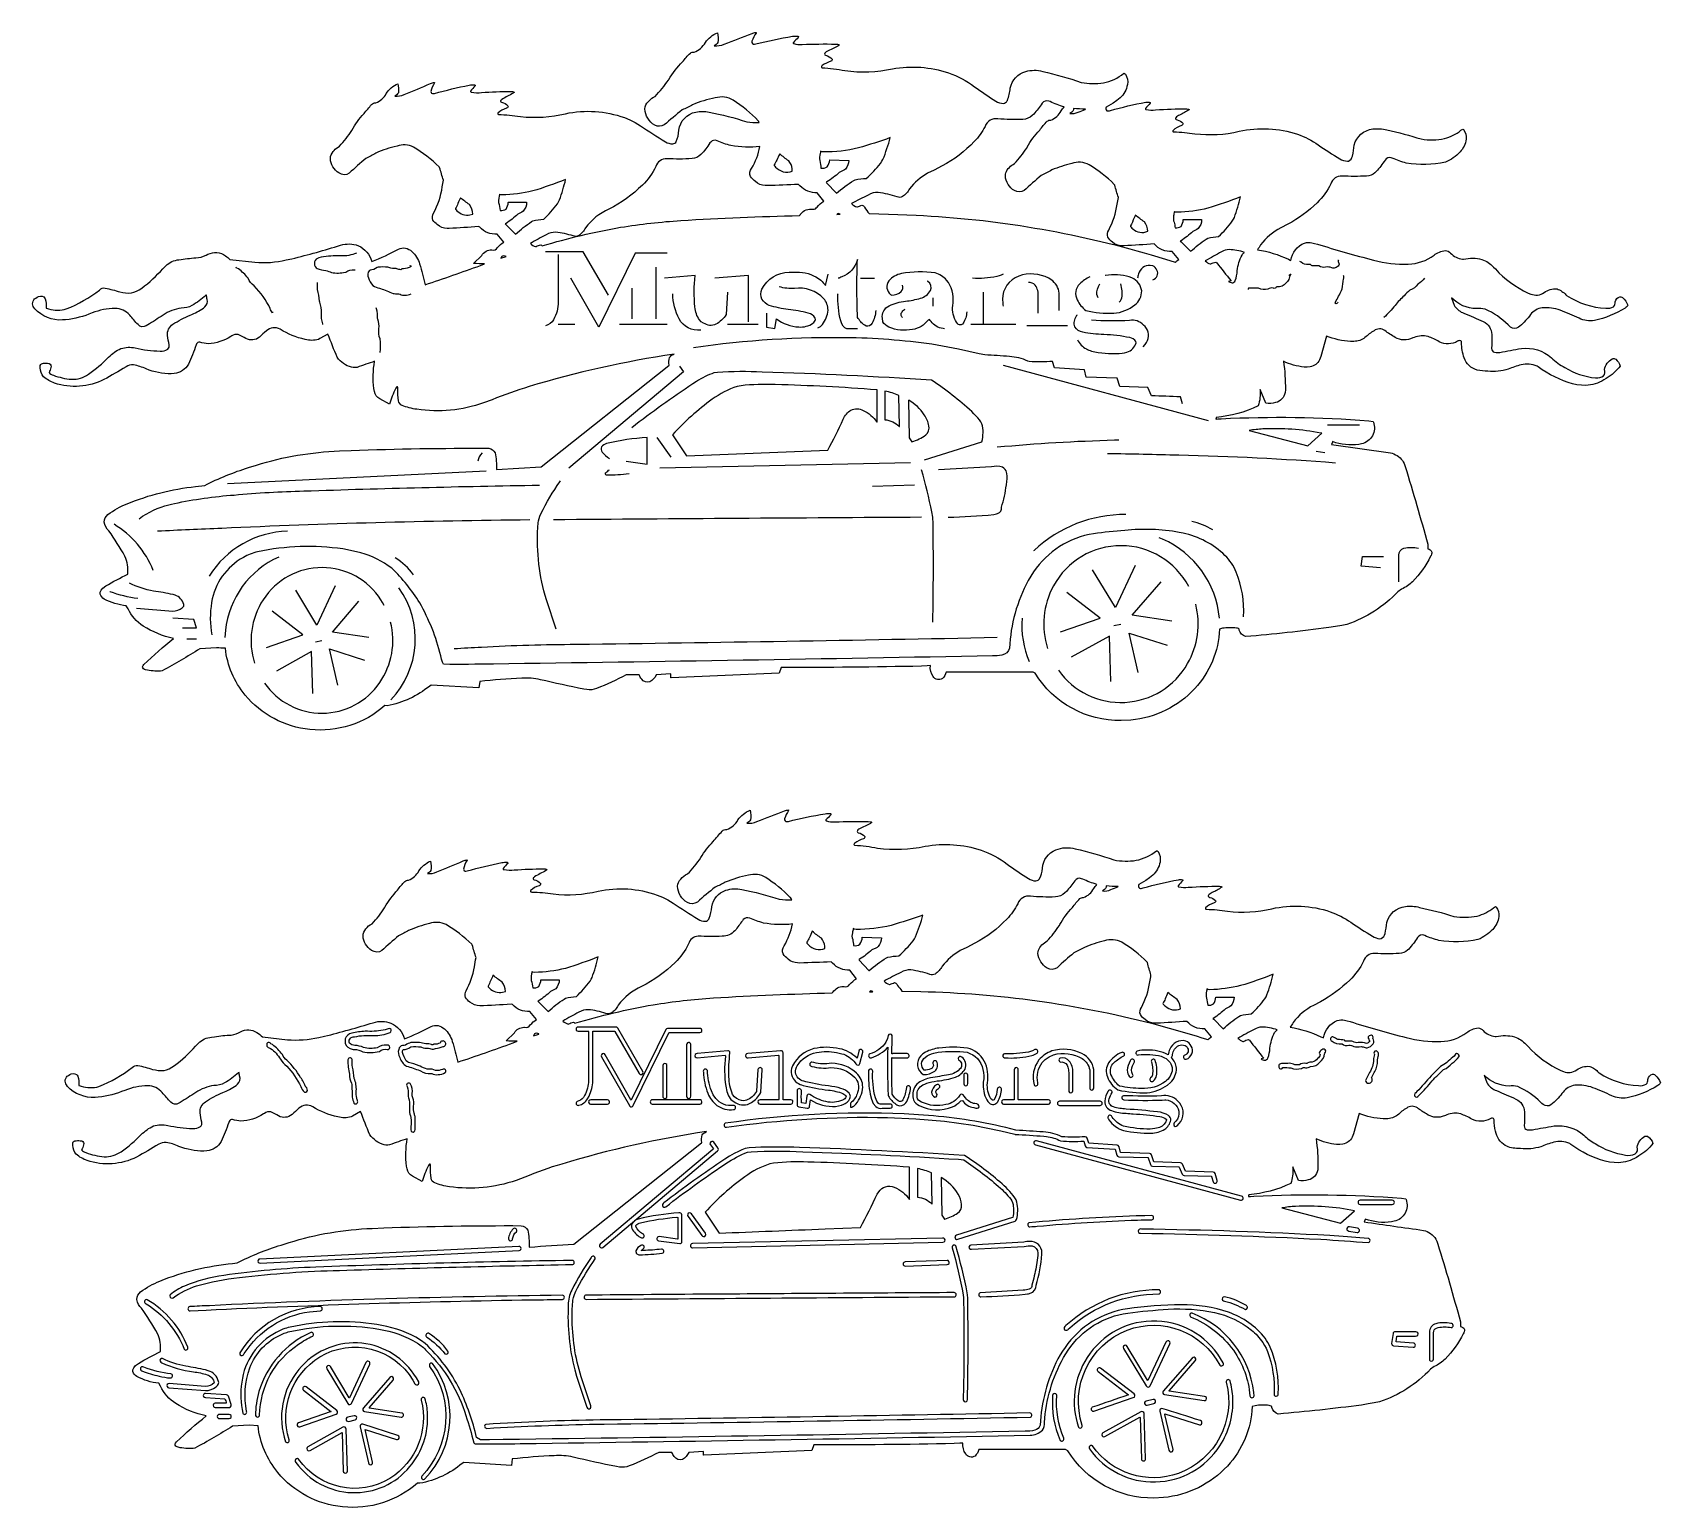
# Model space of a CAD drawing. Extents: x 1.4 to 25.7, y 0.2 to 22.2.
import ezdxf

# ---------------------------------------------------------------- set-up
doc = ezdxf.new("R2010")
doc.units = 0
doc.linetypes.add('0', pattern=[0])
doc.layers.add('1', color=7, linetype='0')

msp = doc.modelspace()

# ---------------------------------------------------------------- linework, layer by layer
at = {"layer": '1'}
for p, q in [((10.713905, 17.926285), (10.713905, 18.697083)), ((13.755409, 18.530411), (13.963745, 18.530411)), ((10.359764, 17.926285), (10.359764, 18.384605)), ((14.838692, 18.113785), (14.838692, 18.238777)), ((15.588661, 17.843697), (15.588661, 18.322083)), ((9.50563, 17.842972), (9.255646, 17.842972)), ((10.880562, 17.842972), (10.172264, 17.842972)), ((12.234665, 17.842972), (11.776352, 17.842972)), ((16.067802, 17.842972), (15.401176, 17.842972)), ((16.838593, 17.822136), (16.234467, 17.822136)), ((18.936699, 16.411003), (15.883003, 17.232803)), ((20.707413, 16.348419), (21.186562, 16.348419)), ((10.937103, 15.869362), (10.728775, 16.161018)), ((14.49942, 15.786026), (10.770439, 15.702698)), ((20.665741, 15.931778), (20.540756, 15.952614)), ((8.187241, 15.661026), (4.333252, 15.473541)), ((14.56192, 15.452721), (13.936943, 15.431892)), ((17.529327, 13.360733), (17.633461, 13.384499)), ((3.874954, 13.161163), (3.729118, 13.161163)), ((5.645699, 13.119499), (5.741333, 13.141563))]:
    msp.add_line(p, q, dxfattribs=at)
for points in [[(22.552788, 18.239853), (22.594154, 18.129539), (22.603867, 18.109772, 0.133134), (22.736786, 18.010941, -0.009486), (23.026459, 17.885391, -0.287003), (23.152763, 17.695938, -0.030972), (23.150063, 17.485863, 0.376406), (23.194214, 17.429031), (23.216499, 17.425507), (23.242622, 17.425232), (23.272217, 17.427704, -0.006091), (23.593491, 17.485031, -0.21689), (24.039726, 17.346893, 0.070753), (24.240746, 17.201904, 0.110859), (24.698204, 17.048294, 0.19416), (24.817467, 17.078987, 0.257619), (24.830963, 17.172997, -0.222503), (24.94503, 17.332039), (24.95919, 17.335182), (24.972649, 17.33474), (24.985374, 17.3312), (24.997314, 17.325058, -0.144694), (25.066017, 17.22506, -0.100632), (24.857376, 17.040154), (24.820313, 17.018227, -0.133096), (24.552498, 16.937332), (24.486732, 16.939186), (24.421204, 16.947174), (24.35643, 16.960442, -0.091393), (23.845146, 17.211617), (23.826675, 17.223335, 0.174194), (23.589645, 17.241837, 0.045375), (23.397446, 17.175697, -0.099274), (23.095123, 17.14827, -0.031369), (22.936317, 17.164444, -0.247956), (22.743401, 17.345963, -0.091157), (22.703209, 17.574821, 0.558089), (22.664795, 17.600548), (22.654587, 17.597313), (22.643486, 17.59288, -0.258066), (22.370102, 17.587166, 0.033316), (22.204292, 17.6651, 0.162876), (22.000336, 17.650719), (21.977081, 17.642464, -0.263997), (21.715736, 17.651596, -0.034278), (21.560547, 17.753159, 0.320712), (21.40062, 17.751038, 0.054308), (21.265945, 17.647743, -0.158155), (21.100311, 17.591286), (21.05204, 17.590393, -0.078037), (20.69165, 17.670471), (20.608986, 17.367401), (20.589958, 17.316872, -0.238222), (20.45002, 17.214844), (20.404922, 17.209084), (20.358139, 17.209099, -0.084472), (20.052856, 17.294899, -0.038452), (20.08046, 16.871803), (20.076401, 16.830215, -0.306763), (19.935913, 16.681236, -0.107353), (19.788361, 16.671753), (19.705917, 16.877853, -0.088434), (19.678116, 16.630219, -0.089709), (19.049019, 16.460526, -0.037806), (19.047127, 16.4347), (19.049461, 16.433632), (19.078003, 16.436714), (19.126198, 16.440414, -0.031782), (21.324364, 16.40976), (21.385841, 16.400185), (21.392761, 16.389008, -0.44267), (21.215706, 16.065765), (21.172424, 16.056564, -0.12031), (20.783249, 16.09977), (20.780716, 16.093063), (20.769104, 16.058243), (21.64415, 15.933228, -0.173751), (21.824493, 15.818314), (21.83596, 15.799362), (21.847694, 15.773018), (21.864212, 15.727165, -0.009415), (22.199669, 14.572029), (22.199669, 14.502678, -0.272925), (22.259804, 14.456192, -0.196355), (22.243027, 14.392685, -0.07526), (21.973381, 14.014694, -0.096615), (21.810768, 13.905457), (21.755478, 13.863976, -0.122109), (20.995865, 13.37915), (20.919197, 13.363113), (20.829163, 13.347588), (20.727364, 13.332047, -0.012499), (19.488899, 13.197884, -0.272347), (19.394867, 13.295677), (19.392952, 13.309334), (19.383057, 13.315987), (19.370026, 13.321243), (19.35437, 13.325233, 0.063686), (19.144264, 13.322151), (19.101532, 13.308296, -0.178805), (18.731651, 12.423752, -0.18396), (17.781403, 11.954498), (17.638138, 11.947144, -0.263268), (16.357475, 12.651192), (16.324928, 12.669197), (16.324371, 12.669342), (15.033928, 12.669342, -0.126915), (14.976158, 12.572334, -0.413408), (14.838425, 12.603546, -0.192602), (14.796753, 12.765411), (14.750122, 12.762039), (14.664627, 12.757813, -0.005825), (12.574577, 12.738518), (12.547112, 12.656113), (12.546524, 12.655441), (10.936951, 12.58606), (10.935776, 12.586342), (10.935776, 12.641296), (10.935493, 12.641548), (10.713562, 12.62767, -0.184335), (10.623222, 12.523315, -0.343898), (10.500031, 12.565437, -0.071811), (10.463509, 12.627678), (10.269264, 12.627678, -0.024499), (9.829338, 12.425835, -0.151165), (9.682899, 12.408836), (9.638962, 12.415245, -0.009985), (8.99218, 12.556313, 0.076431), (8.71376, 12.577621, 0.016906), (8.088509, 12.530151), (8.074776, 12.434013), (8.074516, 12.433243), (7.366867, 12.474869), (7.366203, 12.474823), (7.344612, 12.462128, -0.125855), (6.71241, 12.166908), (6.677948, 12.170364, -0.21007), (5.563057, 11.815788, -0.198136), (4.597267, 12.328522, -0.145472), (4.303421, 13.023979, 0.000291), (4.171577, 13.030441), (3.921906, 13.016571, -0.018646), (3.363838, 12.688477), (3.33992, 12.683235, -0.060918), (3.11499, 12.702347), (3.097969, 12.709, -0.530583), (3.077858, 12.765869), (3.09066, 12.78289, -0.027451), (3.532715, 13.169106, -0.087907), (3.079292, 13.354965, -0.142004), (2.85437, 13.611061), (2.828011, 13.656441, -0.10065), (2.50087, 13.757225, -0.17533), (2.440285, 13.829689), (2.440323, 13.85759), (2.453102, 13.887268), (2.480232, 13.918663), (2.523285, 13.951744, -0.016517), (2.852486, 14.128159, 0.12079), (2.809402, 14.394287, 0.027376), (2.569679, 14.771027, -0.180376), (2.500664, 14.902184, -0.237383), (2.555931, 15.015121, -0.068139), (2.84053, 15.174606, -0.070011), (3.859283, 15.431679), (3.995651, 15.446236, -0.04593), (4.647308, 15.713066), (4.766815, 15.750313, -0.065846), (6.001701, 15.961273), (6.174133, 15.969078, -0.01013), (8.222923, 16.00087, -0.225032), (8.320023, 15.934494, -0.056241), (8.338554, 15.684059), (8.339355, 15.683289), (9.005188, 15.724899), (10.903374, 17.235115), (10.907959, 17.239082, -0.103986), (10.913925, 17.351807, -0.144502), (10.974602, 17.398132), (10.981339, 17.401802, 0.035682), (8.823616, 16.918823, 0.025178), (8.273529, 16.722153), (8.144417, 16.67466, -0.12031), (7.153198, 16.581253, -0.065513), (6.933289, 16.638336, -0.276513), (6.881264, 16.707108, -0.048383), (6.871826, 16.881844), (6.869156, 16.904503), (6.86422, 16.915916), (6.857353, 16.917442), (6.848892, 16.910454), (6.839188, 16.896294, 0.038424), (6.747208, 16.656578), (6.601952, 16.735817, -0.219636), (6.523109, 16.84684), (6.513527, 16.888245, -0.074008), (6.524582, 17.293137), (6.524887, 17.295441, 0.00045), (6.263031, 17.204788), (6.235291, 17.201172), (6.207901, 17.201569), (6.181068, 17.205482, -0.176265), (5.967758, 17.354568, -0.006372), (5.830536, 17.69825), (5.711739, 17.63224), (5.688026, 17.620636, -0.13638), (5.489754, 17.620087, -0.079283), (5.117661, 17.771317, 0.332737), (4.913269, 17.747643, 0.007228), (4.810753, 17.654625, -0.307049), (4.60984, 17.634499, 0.027172), (4.493019, 17.693275, 0.21293), (4.399879, 17.672905), (4.382767, 17.663841, -0.132943), (4.049751, 17.556671, -0.08174), (3.925217, 17.581764, 0.381028), (3.873917, 17.55352), (3.866852, 17.538284, -0.036011), (3.753494, 17.253372, -0.243381), (3.541969, 17.112686), (3.497536, 17.108345, -0.092707), (3.125732, 17.181732, 0.055552), (2.936386, 17.241379, 0.161952), (2.825394, 17.21212, -0.008206), (2.496407, 17.022934, -0.200511), (1.760414, 16.971245, -0.108872), (1.597748, 17.066231), (1.57711, 17.092285, -0.133961), (1.547211, 17.234222, -0.329924), (1.594658, 17.265144, -0.073369), (1.678848, 17.263428, -0.395829), (1.706612, 17.20433, -0.055965), (1.678413, 17.127754, 0.1326), (1.742905, 17.08773, 0.066442), (2.013046, 17.02713, 0.15607), (2.267281, 17.10215, 0.044217), (2.566376, 17.356544, -0.099105), (2.749054, 17.484718, -0.133279), (2.960945, 17.493645, 0.049422), (3.331306, 17.447495, 0.159068), (3.446144, 17.475243, 0.266583), (3.467018, 17.540512, -0.01526), (3.441154, 17.679634, -0.271266), (3.521645, 17.846291, -0.049158), (3.781059, 17.981667, 0.052075), (3.97657, 18.087196), (3.997887, 18.105881, 0.292914), (4.033203, 18.21537, -0.107393), (4.024788, 18.280525), (4.021248, 18.281898), (4.014069, 18.278023, -0.052253), (3.805984, 18.125046, -0.126223), (3.646713, 18.086609, 0.116323), (3.375664, 17.981903, -0.006184), (3.147339, 17.835678), (3.125923, 17.824867, -0.365144), (3.003975, 17.84053, -0.020017), (2.879311, 17.982056, 0.216062), (2.659981, 18.082024, 0.09709), (2.321556, 18.01442, -0.065948), (1.925789, 17.91259), (1.879807, 17.910034, -0.222477), (1.467064, 18.074104), (1.452393, 18.095291, -0.438519), (1.480621, 18.236748), (1.500374, 18.24865, -0.296885), (1.600563, 18.252983), (1.611885, 18.240799), (1.62075, 18.225868, -0.102296), (1.637245, 18.086586), (1.640251, 18.085266, 0.131473), (1.905388, 18.063988), (1.935921, 18.073616, 0.065728), (2.431503, 18.355492, -0.275327), (2.515366, 18.385162, -0.025045), (2.733109, 18.327698, 0.084931), (2.905304, 18.312355), (2.942726, 18.322044), (2.981087, 18.337639), (3.020058, 18.358368), (3.059319, 18.383423, 0.048752), (3.372856, 18.672905), (3.397385, 18.697624), (3.418663, 18.717957, -0.183205), (3.612808, 18.80584, -0.026126), (3.863083, 18.835434, 0.123006), (4.016563, 18.875237), (4.044029, 18.888359, -0.287068), (4.305305, 18.864311, -0.055497), (4.372208, 18.809357), (4.740608, 18.768425, 0.075631), (5.208862, 18.803024), (5.293976, 18.821014, 0.014506), (6.019211, 19.022408, -0.169334), (6.282715, 19.015541, -0.213122), (6.483345, 18.781586, 0.039418), (6.878448, 18.96627, -0.314377), (7.077469, 18.929123, -0.143143), (7.195328, 18.744301, -0.027153), (7.276398, 18.434799, 0.006821), (8.100121, 18.72113), (8.159882, 18.745476, -0.001037), (7.998291, 18.751122), (8.118797, 18.871567, -0.253608), (8.26973, 18.954697, 0.369634), (8.356331, 18.989975, -0.067552), (8.447639, 19.069382), (8.34919, 19.189713, -0.24309), (8.092033, 19.291634), (8.071327, 19.299149, -0.003398), (7.633087, 19.271408), (7.603638, 19.271477, -0.184441), (7.457603, 19.330002, -0.094159), (7.392265, 19.396652, -0.234234), (7.401131, 19.498215, 0.093052), (7.531029, 19.892944, 0.012702), (7.548462, 19.990898, -0.005074), (7.492653, 20.178848), (7.484573, 20.189667, 0.062298), (7.101784, 20.482445, 0.203981), (6.85807, 20.497528, 0.049205), (6.545464, 20.394501, -0.019324), (6.396553, 20.315529, 0.015645), (6.14753, 20.094475, -0.307594), (5.99469, 20.097992, -0.23778), (5.866356, 20.31292, -0.200969), (5.909645, 20.417328), (5.920677, 20.430222, -0.114441), (6.004364, 20.496811, 0.044132), (6.187241, 20.732048, -0.069411), (6.367607, 20.980858, -0.017465), (6.480293, 21.117348, -0.240528), (6.542984, 21.14254, 0.186365), (6.698555, 21.28167, -0.141758), (6.868805, 21.42675, -0.108933), (6.878143, 21.289169, -0.153285), (6.82576, 21.241676, 0.13603), (6.964493, 21.265244, 0.007159), (7.356628, 21.429024, -0.079249), (7.416519, 21.444984), (7.418015, 21.439423, 0.105775), (7.362633, 21.308495, 0.515091), (7.398407, 21.279037), (7.415909, 21.281281, -0.020902), (7.931938, 21.405006, -0.066813), (8.013229, 21.409157), (8.02227, 21.403549), (8.020119, 21.393707, 0.003786), (7.950508, 21.314926, 0.451577), (7.965668, 21.300766, 0.078822), (8.117676, 21.295738, -0.015331), (8.549736, 21.311798, -0.128815), (8.603745, 21.300865), (8.599655, 21.293503), (8.588577, 21.284988, 0.015466), (8.420158, 21.193535), (8.408569, 21.183655, 0.696277), (8.41404, 21.14949, -0.15625), (8.510002, 21.095856, -0.435277), (8.495293, 21.065117), (8.486839, 21.060638, 0.128247), (8.360893, 20.987228, 0.6169), (8.368912, 20.96891, -0.030846), (8.694328, 20.937851, 0.086725), (9.366554, 20.980095, -0.138588), (10.242218, 20.922554), (10.322975, 20.888725), (10.403122, 20.84848), (10.482254, 20.801407, 0.011465), (10.853516, 20.562439, 0.138101), (10.962357, 20.531029), (10.978889, 20.53508), (10.994156, 20.542854), (11.005966, 20.553436), (11.013161, 20.564095, 0.096937), (11.054138, 20.732719, -0.328502), (11.305054, 21.004837, -0.105381), (11.5047, 21.004349, -0.026845), (12.062637, 20.860069, 0.042519), (12.248802, 20.848373), (12.246056, 20.860153), (12.244064, 20.864075), (12.235275, 20.876068, 0.056256), (11.86319, 21.181351, 0.216485), (11.595383, 21.214973, 0.047863), (11.25856, 21.113861, -0.01526), (11.102165, 21.036171, 0.012225), (10.835609, 20.812187, -0.274033), (10.694557, 20.810951, -0.260494), (10.548988, 21.051582, -0.198154), (10.598564, 21.158653), (10.610382, 21.171616, -0.106618), (10.698845, 21.2379, 0.045616), (10.896805, 21.479378), (10.901749, 21.490112, -0.055157), (11.108017, 21.751213, -0.042642), (11.224838, 21.881721, -0.211564), (11.280006, 21.897064, 0.187085), (11.447731, 22.040329, -0.139991), (11.628128, 22.184685, -0.108872), (11.63356, 22.039467, -0.141493), (11.578117, 21.992401, 0.137906), (11.728653, 22.0149, 0.005835), (12.142021, 22.174614, -0.090542), (12.201866, 22.187828), (12.201889, 22.181206, 0.079593), (12.141884, 22.057793, 0.60793), (12.179489, 22.015373), (12.198364, 22.017624, -0.021985), (12.743385, 22.132431, -0.073086), (12.825371, 22.133339), (12.833298, 22.126732), (12.829361, 22.116035, -0.026813), (12.757462, 22.041443, 0.577319), (12.763504, 22.02478, 0.099258), (12.890381, 22.012047, -0.012083), (13.38559, 22.01664), (13.413406, 22.013618), (13.43132, 22.009171), (13.437881, 22.00312), (13.432053, 21.995354), (13.419724, 21.986702, -0.010088), (13.256828, 21.905975, 0.25539), (13.220383, 21.866936), (13.225098, 21.858253), (13.237038, 21.850174, -0.163014), (13.334274, 21.791618, -0.42546), (13.316734, 21.760086, 0.081862), (13.186348, 21.695671, 0.45708), (13.17672, 21.666756), (13.18396, 21.663345, -0.033638), (13.525345, 21.621574, 0.087056), (14.233017, 21.6483, -0.122918), (15.065758, 21.589996, -0.078), (15.454437, 21.38205, 0.018437), (15.771423, 21.16655, 0.143305), (15.883102, 21.13279), (15.900345, 21.137016), (15.916367, 21.145195), (15.928123, 21.155998), (15.935829, 21.167023), (15.942642, 21.178719, 0.072111), (15.985565, 21.358948, -0.282776), (16.215477, 21.608566, -0.137281), (16.468567, 21.610107, -0.027449), (17.04248, 21.444542, 0.083205), (17.374268, 21.438896, 0.125953), (17.6745, 21.581116), (17.688545, 21.580063), (17.69957, 21.569435, -0.199134), (17.729416, 21.41246, -0.166366), (17.62027, 21.216843), (17.574379, 21.176903), (17.518623, 21.137886), (17.413597, 21.078461, 0.385342), (17.423897, 21.024376, 0.16741), (17.476616, 21.026924, -0.026088), (18.002792, 21.150482, -0.116271), (18.06691, 21.147903), (18.068459, 21.139458, -0.016751), (17.997345, 21.058525, 0.515855), (18.009155, 21.0438, 0.087027), (18.149971, 21.037331, -0.017846), (18.615944, 21.052742), (18.637505, 21.049706), (18.648865, 21.04493), (18.648567, 21.038193, -0.044474), (18.505737, 20.959717, 0.100285), (18.449486, 20.919289, 0.524322), (18.4562, 20.893944), (18.472038, 20.886986, -0.158339), (18.55542, 20.839775, -0.456963), (18.543968, 20.808731), (18.536064, 20.804192, 0.118623), (18.408485, 20.731361, 0.77716), (18.421783, 20.709549, -0.0384), (18.732895, 20.68087, 0.085702), (19.395432, 20.718658, -0.135674), (20.262863, 20.674171, -0.065424), (20.571091, 20.515976, 0.013289), (20.891136, 20.30928, 0.124795), (21.003166, 20.272659), (21.020157, 20.275551, 0.260871), (21.079041, 20.350319, 0.032705), (21.106064, 20.51265, -0.310063), (21.380821, 20.752541, -0.097712), (21.59156, 20.738014, -0.02464), (22.103073, 20.603706, 0.094548), (22.450157, 20.609962, 0.107542), (22.693512, 20.733513), (22.720863, 20.750603), (22.731674, 20.742958, -0.206519), (22.770264, 20.601051, -0.169049), (22.681107, 20.411133, -0.100479), (22.461823, 20.258247, -0.093666), (21.880798, 20.245758, -0.033858), (21.672485, 20.317909), (21.657303, 20.322311, 0.371268), (21.56382, 20.289795, -0.042128), (21.431702, 20.118492), (21.41317, 20.102333, -0.1712), (21.289993, 20.052551, -0.029433), (20.923546, 20.052727, 0.347975), (20.758278, 19.937775, -0.089022), (20.552551, 19.655899, -0.070258), (20.117531, 19.334892), (20.013809, 19.28009, 0.105067), (19.711166, 19.029884, -0.062399), (19.664398, 18.954376, -0.077971), (20.125298, 18.813148), (20.150467, 18.801689), (20.163902, 18.795792, -0.271113), (20.366081, 19.054985, -0.129449), (20.476959, 19.057945), (20.514053, 19.05011), (20.557129, 19.038956, 0.010829), (21.391525, 18.801071, 0.069234), (21.910667, 18.741112, 0.151001), (22.293869, 18.873985, -0.140685), (22.46241, 18.944511, -0.193397), (22.537704, 18.906441, 0.175341), (22.719589, 18.814903), (22.732933, 18.815292, -0.117017), (23.006393, 18.812325, -0.12435), (23.178543, 18.69722), (23.206787, 18.669205, 0.09716), (23.693428, 18.310097), (23.73307, 18.295502, 0.256754), (23.932014, 18.319214, -0.194753), (24.124397, 18.371407, -0.139749), (24.256783, 18.282974), (24.267029, 18.274002, 0.134852), (24.851265, 18.085869, 0.150983), (24.967155, 18.108078, 0.189808), (24.991188, 18.178192, -0.326021), (25.060699, 18.255707), (25.074715, 18.254662), (25.088165, 18.250053), (25.100967, 18.242447, -0.119502), (25.177765, 18.128708), (25.174973, 18.120171), (25.166992, 18.109993), (25.154198, 18.098366), (25.136963, 18.08551, -0.080731), (24.680992, 17.901398, -0.141446), (24.453056, 17.934845, 0.011256), (24.171936, 18.05455, 0.108188), (23.903191, 18.090836, 0.199362), (23.729813, 17.989227, -0.050506), (23.572906, 17.818764), (23.548584, 17.801483, -0.354185), (23.433266, 17.80407), (23.414749, 17.818344), (23.39518, 17.835464, 0.098574), (23.054474, 18.070267, 0.093377), (22.924179, 18.079781, -0.197639)], [(13.62365, 19.641861, 0.134755), (13.70208, 19.592331), (13.709877, 19.59256, -0.034482), (13.779175, 19.618057, -0.286362), (13.815773, 19.588158, 0.005986), (13.885727, 19.4935), (14.171371, 19.485504), (14.584137, 19.470009, -0.059371), (18.084671, 18.880135), (18.297478, 18.814896), (18.440865, 18.77079, -0.0438), (18.49424, 18.811226), (18.395889, 18.931435, -0.245373), (18.129807, 19.041504, -0.004152), (17.679611, 19.013565), (17.64637, 19.01371, -0.178979), (17.509537, 19.067863, -0.111838), (17.436874, 19.142952, -0.236213), (17.451851, 19.248726, 0.090467), (17.576935, 19.632675, 0.004442), (17.595024, 19.73243, -0.009074), (17.540733, 19.91671), (17.5345, 19.927406, 0.061639), (17.158958, 20.219299, 0.214625), (16.900696, 20.238716, 0.040514), (16.604294, 20.14296, -0.029977), (16.447609, 20.06076, 0.015903), (16.191895, 19.835327, -0.286324), (16.050385, 19.835007, -0.249174), (15.912712, 20.056335), (15.914482, 20.078506), (15.919479, 20.099869, -0.178385), (16.049873, 20.237976, 0.039738), (16.230942, 20.468849), (16.236618, 20.481285, -0.062934), (16.424599, 20.735519, -0.044043), (16.536652, 20.868118, -0.21895), (16.588959, 20.884567, 0.182299), (16.743202, 21.02108, -0.044343), (16.78904, 21.079941, -0.0398), (16.578468, 21.159538), (16.560417, 21.165413, 0.366324), (16.46196, 21.134659, -0.027042), (16.335678, 20.974899), (16.314354, 20.955147, -0.177748), (16.171242, 20.894203, -0.03241), (15.800621, 20.903976, 0.363092), (15.610916, 20.791756, -0.075017), (15.449768, 20.564415, -0.080784), (14.972313, 20.203659), (14.851768, 20.141365), (14.756584, 20.094955, 0.096514), (14.485809, 19.862404, -0.139023), (14.381287, 19.745827, -0.210882), (14.300827, 19.741287, 0.050442), (14.021233, 19.806931, 0.156666), (13.871902, 19.770187, 0.015249)], [(16.926117, 21.037331, -0.20704), (16.871864, 20.984848), (16.874069, 20.983253, 0.13424), (16.998283, 21.002937, 0.013949), (17.102104, 21.043167), (17.105736, 21.049026, -0.022193), (16.928642, 21.05677, -0.03022)], [(13.156128, 20.389519, 0.113136), (13.149536, 20.281258, -0.042336), (13.16777, 20.170288, 0.197206), (13.262436, 20.189484, 0.115326), (13.298172, 20.292915), (13.583649, 20.285187, -0.164202), (13.533714, 20.156639), (13.517967, 20.142906), (13.500412, 20.133202), (13.441193, 20.105507, -0.043216), (13.257095, 19.966064), (13.244179, 19.961945), (13.252563, 19.950958), (13.397469, 19.797997), (13.399132, 19.797684, -0.038421), (13.65773, 19.986954), (13.679024, 19.99588, -0.05306), (13.841698, 20.015907, 0.040896), (14.055618, 20.241432), (14.076233, 20.271881), (14.091156, 20.299835, 0.028061), (14.200668, 20.623741, -0.014875), (13.729225, 20.470222, -0.061245), (13.204651, 20.410561), (13.176712, 20.415154), (13.163033, 20.422775, 0.008017)], [(9.018646, 19.013573, -0.029245), (10.186874, 19.289551, -0.023711), (11.083664, 19.390739, -0.008962), (12.847748, 19.465317), (12.862144, 19.478958), (12.86615, 19.484604, -0.294521), (13.051094, 19.558167, 0.281707), (13.109833, 19.591553, -0.063586), (13.210968, 19.67675), (13.111847, 19.804802, -0.227744), (12.855873, 19.906372), (12.834106, 19.926994, -0.004077), (12.370651, 19.910454), (12.33593, 19.911369, -0.183771), (12.193634, 19.968987, -0.087402), (12.118752, 20.045753, -0.258825), (12.136253, 20.165581, 0.080582), (12.260681, 20.490967, -0.071239), (11.827103, 20.505234, -0.031634), (11.621765, 20.577141, 0.335115), (11.526817, 20.558624), (11.515427, 20.545105, -0.052294), (11.381302, 20.372597, -0.172937), (11.250023, 20.311157, -0.033272), (10.876144, 20.310562, 0.348601), (10.71109, 20.193779, -0.08908), (10.510521, 19.918144, -0.078013), (10.010498, 19.559975, 0.122796), (9.662811, 19.283394, -0.154797), (9.558609, 19.163383, -0.200041), (9.482109, 19.161186, 0.051987), (9.217941, 19.21534, 0.155424), (9.079529, 19.177681, 0.015433), (8.842827, 19.04702, 0.144432), (8.921349, 19.001808), (8.92849, 19.002701, -0.093859), (8.998024, 19.028282, -0.230753)], [(12.51075, 20.289268, -0.019211), (12.473801, 20.219162), (12.473389, 20.207802), (12.482918, 20.197838), (12.493828, 20.186775, 0.309804), (12.742104, 20.124542, 0.134051), (12.707222, 20.256348), (12.688873, 20.277779, -0.016969), (12.554115, 20.38195, -0.007017)], [(8.623276, 19.189751, -0.034339), (8.859444, 19.374146), (8.881577, 19.385262, -0.057256), (9.041611, 19.410538, 0.043295), (9.24498, 19.638687), (9.263115, 19.668488), (9.275925, 19.69619, 0.029128), (9.368378, 20.000954, -0.020699), (8.878777, 19.830391, -0.057363), (8.421524, 19.771324), (8.39447, 19.775177), (8.382088, 19.781853, 0.052179), (8.368805, 19.658813, -0.046191), (8.394226, 19.540497, 0.185288), (8.481728, 19.560013, 0.140777), (8.51368, 19.661026), (8.515511, 19.661247), (8.78553, 19.661247), (8.787827, 19.660873, -0.188821), (8.734184, 19.52803), (8.7174, 19.516388), (8.656273, 19.485825, -0.045628), (8.481384, 19.346497), (8.469795, 19.343254)], [(7.987328, 19.485809, 0.172524), (7.936089, 19.62764, -0.013648), (7.800919, 19.727058, -0.022132), (7.726952, 19.566963), (7.72982, 19.556908), (7.73967, 19.547211), (7.750854, 19.536568, 0.259495), (7.943443, 19.474861)], [(18.4179, 19.459351, 0.167816), (18.425766, 19.365013, -0.009442), (18.440399, 19.282654, 0.182299), (18.527489, 19.301598, 0.143123), (18.560043, 19.403091), (18.561447, 19.403397), (18.83136, 19.403404), (18.83419, 19.403137, -0.186158), (18.78157, 19.271088), (18.7649, 19.259102), (18.702583, 19.227936, -0.044455), (18.528702, 19.089081), (18.516762, 19.085419), (18.528473, 19.073082), (18.669586, 18.931969, -0.033183), (18.904137, 19.115326), (18.926613, 19.126877, -0.061722), (19.087654, 19.152382, 0.042603), (19.289955, 19.378754), (19.308441, 19.40873), (19.32148, 19.436394, 0.028382), (19.414963, 19.743195, -0.020155), (18.928894, 19.573463, -0.056918), (18.470146, 19.513329), (18.442215, 19.516953), (18.428452, 19.52401, 0.015762)], [(13.45092, 19.483734), (13.452713, 19.484756), (13.426605, 19.497223, 0.098829), (13.406807, 19.482376)], [(17.830055, 19.42878, -0.022446), (17.7733, 19.309113), (17.776184, 19.299049), (17.786034, 19.289352), (17.797211, 19.278709), (17.809372, 19.267685, 0.295415), (18.033676, 19.229965, 0.170163), (17.98246, 19.369774, -0.013619), (17.84729, 19.4692, -0.00326)], [(18.889038, 18.789314, 0.124412), (18.963058, 18.744202), (18.973465, 18.744568, -0.085391), (19.045479, 18.770248), (19.053047, 18.76757), (19.060104, 18.761993, 0.008188), (19.272797, 18.493263, -0.015459), (19.232971, 18.481949, 0.052399), (19.28714, 18.462402, 0.284965), (19.334877, 18.495438, 0.070409), (19.365814, 18.643524, -0.09494), (19.435448, 18.87706, -0.087584), (19.474312, 18.915825, 0.077743), (19.242798, 18.957291, 0.13064), (19.132141, 18.922943, 0.014553)], [(8.4851, 18.853775), (8.483818, 18.857384), (8.470032, 18.860909, 0.479335), (8.404472, 18.828934)], [(14.002701, 16.870636, 0.012412), (12.488937, 16.948189, 0.034497), (11.978699, 16.931808), (11.920799, 16.919662, 0.08377), (11.549545, 16.729591, 0.048637), (10.957916, 16.202667), (11.166252, 15.890198), (13.270317, 15.973526, 0.017718), (13.499474, 16.431839, -0.156961), (13.614601, 16.568542, -0.244922), (13.79895, 16.564537, -0.12726), (13.999443, 16.390167), (14.002701, 16.392204)], [(14.329933, 16.787041, 0.053405), (14.121185, 16.851173), (14.121185, 16.426491, -0.174052), (14.334595, 16.324181), (14.338142, 16.325294)], [(14.48175, 16.163109), (14.483017, 16.154945, -0.004345), (14.520805, 16.098663, 0.080987), (14.73053, 16.198654, 0.2581), (14.774445, 16.335236, 0.115621), (14.706841, 16.496239, 0.113329), (14.474113, 16.718712), (14.47197, 16.713531)], [(20.606697, 16.226959, 0.059085), (19.747131, 16.28833, 0.025999), (19.541557, 16.2649), (20.415009, 16.036118), (20.416458, 16.036568), (20.624092, 16.223434)], [(23.038521, 6.669418), (23.079903, 6.559067), (23.089622, 6.539291, 0.133208), (23.222542, 6.44046, -0.00946), (23.512215, 6.314911, -0.287025), (23.638519, 6.125443, -0.031048), (23.635818, 5.915359, 0.376383), (23.67997, 5.858536), (23.702263, 5.855011), (23.728371, 5.854736), (23.757965, 5.857208, -0.006137), (24.079254, 5.914536, -0.216879), (24.52549, 5.776413, 0.067461), (24.692688, 5.651474, 0.101751), (25.141739, 5.481323, 0.156129), (25.28968, 5.497696, 0.351059), (25.316353, 5.600311, -0.223129), (25.430786, 5.761551), (25.444946, 5.764694), (25.458405, 5.764252), (25.471123, 5.760712, -0.17784), (25.552376, 5.65564, -0.105928), (25.343132, 5.469666), (25.306076, 5.447754, -0.133073), (25.038254, 5.366837), (24.972496, 5.368698), (24.906967, 5.376678), (24.842194, 5.389954, -0.091431), (24.33091, 5.641144), (24.312431, 5.652847, 0.17423), (24.075409, 5.671341, 0.045481), (23.883209, 5.605209, -0.099298), (23.580887, 5.577774), (23.5438, 5.580093, -0.115493), (23.353592, 5.62178, -0.198901), (23.209274, 5.836273, -0.056611), (23.188972, 6.004333, 0.558089), (23.150566, 6.03006), (23.140343, 6.026825), (23.12925, 6.022385, -0.258089), (22.855865, 6.016678, 0.033334), (22.690048, 6.09462, 0.162991), (22.486099, 6.080231), (22.462845, 6.071991), (22.4133, 6.053177, -0.220327), (22.180168, 6.092789, -0.020114), (22.04631, 6.182663, 0.32071), (21.886383, 6.180542, 0.054388), (21.751709, 6.077255, -0.158153), (21.586075, 6.020782), (21.537804, 6.019897, -0.077996), (21.177406, 6.099976), (21.094749, 5.79689), (21.075722, 5.746384, -0.238197), (20.935776, 5.644348), (20.890686, 5.638596), (20.843895, 5.638611, -0.084507), (20.538612, 5.724411, -0.038428), (20.566223, 5.301331), (20.562164, 5.259735, -0.306679), (20.421677, 5.110748, -0.107267), (20.274117, 5.101257), (20.191681, 5.307358, -0.084232), (20.17083, 5.089203), (20.163879, 5.059723, -0.089705), (19.534775, 4.89003, -0.037502), (19.53289, 4.864212), (19.535217, 4.863144), (19.563759, 4.866226), (19.611954, 4.869934, -0.031767), (21.81012, 4.839279), (21.871605, 4.829697), (21.878525, 4.818512, -0.442616), (21.701477, 4.49527), (21.658188, 4.486069, -0.120248), (21.269012, 4.529266), (21.266479, 4.522568), (21.254875, 4.487762, 0.002062), (22.136536, 4.361191, -0.197327), (22.321724, 4.228897), (22.33345, 4.20253), (22.349968, 4.156693, -0.009411), (22.685425, 3.001541), (22.685425, 2.93219, -0.261398), (22.745575, 2.885712, -0.196182), (22.72879, 2.822205, -0.075279), (22.459137, 2.444214, -0.085779), (22.296539, 2.334946), (22.241241, 2.293503, -0.122127), (21.481613, 1.80867), (21.404953, 1.792633), (21.314919, 1.7771), (21.21312, 1.761566, -0.012374), (19.974655, 1.627396, -0.272386), (19.880623, 1.725174), (19.878708, 1.738846), (19.868813, 1.745499), (19.855782, 1.750748), (19.840126, 1.754745, 0.063613), (19.63002, 1.751663), (19.587288, 1.737808, -0.178806), (19.217407, 0.853256, -0.183956), (18.267151, 0.384003), (18.123894, 0.376663, -0.263271), (16.843239, 1.080704), (16.810677, 1.098709), (16.810127, 1.098862), (15.519684, 1.098862, -0.126877), (15.461929, 1.001846, -0.413212), (15.324181, 1.033051, -0.192491), (15.282509, 1.194931), (15.235886, 1.191559), (15.150391, 1.187332, -0.005814), (13.060333, 1.16803), (13.032867, 1.085617), (13.03228, 1.084946), (11.422722, 1.015579), (11.421539, 1.015854), (11.421547, 1.070816), (11.421257, 1.07106), (11.199326, 1.05719, -0.184361), (11.108978, 0.95282, -0.343947), (10.985786, 0.994949, -0.072013), (10.949265, 1.05719), (10.75502, 1.057175, -0.025736), (10.315102, 0.855347, -0.151587), (10.168663, 0.838348), (10.124725, 0.844757, -0.00999), (9.477959, 0.985825, 0.076445), (9.199524, 1.007126, 0.016708), (8.574265, 0.959656), (8.560539, 0.863525), (8.560272, 0.862762), (7.852615, 0.904388), (7.851959, 0.904327), (7.830383, 0.891647, -0.125869), (7.198174, 0.59642), (7.163704, 0.599869, -0.210072), (6.048813, 0.2453, -0.198144), (5.083023, 0.758026, -0.145475), (4.789177, 1.453491), (4.658272, 1.45993), (4.657333, 1.459946), (4.407661, 1.446075, -0.018658), (3.849594, 1.117996), (3.825676, 1.112747, -0.060819), (3.600746, 1.131851), (3.583725, 1.138519, -0.530599), (3.563614, 1.195374), (3.576416, 1.212387, -0.027481), (4.018478, 1.598618, -0.087905), (3.565048, 1.78447, -0.142043), (3.340118, 2.040558), (3.313766, 2.085953, -0.100691), (2.986626, 2.186752, -0.175435), (2.926048, 2.259201), (2.926071, 2.287094), (2.93885, 2.316788), (2.965981, 2.348175), (3.009041, 2.381271, -0.015592), (3.338242, 2.557663, 0.12082), (3.295166, 2.823807, 0.027341), (3.055435, 3.200546, -0.180498), (2.986427, 3.33168, -0.237448), (3.041679, 3.444626, -0.068165), (3.326286, 3.604111), (3.398521, 3.633835, -0.069512), (4.481422, 3.875748, -0.045921), (5.133064, 4.142578), (5.252571, 4.179825, -0.065839), (6.487457, 4.390778), (6.659889, 4.39859, -0.010133), (8.708679, 4.430389, -0.224876), (8.805786, 4.364014, -0.056213), (8.824303, 4.113571), (8.825111, 4.112793, -0.000046), (9.490944, 4.154388), (11.389137, 5.664642), (11.393723, 5.66861, -0.103888), (11.399673, 5.781326, -0.143871), (11.46035, 5.827652), (11.467087, 5.831314, 0.035691), (9.30938, 5.348328, 0.025249), (8.759285, 5.151657), (8.630173, 5.104172, -0.120286), (7.638954, 5.010757, -0.065508), (7.419052, 5.067856, -0.276516), (7.367012, 5.136612, -0.048432), (7.357582, 5.31134), (7.354912, 5.334015), (7.349976, 5.345428), (7.343109, 5.346954), (7.334648, 5.339966), (7.324944, 5.325806, 0.038367), (7.232964, 5.08609), (7.087708, 5.165314, -0.21966), (7.008873, 5.276352), (6.999283, 5.317749, -0.074027), (7.010345, 5.722656), (7.010643, 5.724945, 0.000513), (6.748795, 5.634293), (6.721046, 5.630692), (6.693665, 5.631088), (6.666832, 5.634995, -0.176299), (6.453514, 5.784073, -0.00635), (6.316299, 6.127762), (6.197495, 6.061752), (6.17379, 6.050156, -0.136382), (5.97551, 6.049591, -0.079261), (5.603416, 6.200836, 0.332758), (5.399025, 6.177155, 0.00731), (5.296509, 6.084137, -0.307131), (5.095604, 6.064011, 0.027041), (4.978775, 6.122787, 0.212716), (4.885628, 6.102417), (4.86853, 6.093353, -0.132994), (4.535515, 5.986191, -0.081939), (4.41098, 6.011276, 0.380942), (4.359673, 5.983032), (4.352615, 5.967789, -0.035933), (4.239258, 5.682892, -0.243311), (4.02774, 5.542191), (3.983299, 5.537857, -0.092727), (3.611496, 5.611237, 0.055563), (3.422142, 5.670883, 0.162182), (3.311157, 5.641632, -0.008214), (2.982162, 5.452438, -0.200501), (2.246178, 5.400742, -0.108847), (2.083504, 5.495743), (2.062866, 5.52179, -0.13393), (2.032967, 5.663727, -0.330197), (2.080406, 5.694656, -0.073279), (2.164612, 5.692947, -0.395641), (2.192368, 5.63385, -0.055914), (2.164169, 5.557281, 0.132675), (2.228661, 5.517242, 0.06642), (2.498802, 5.456635, 0.156113), (2.753036, 5.531662, 0.044252), (3.052116, 5.786057, -0.099054), (3.23481, 5.91423, -0.133425), (3.446701, 5.923141, 0.049361), (3.81707, 5.876999, 0.159049), (3.9319, 5.904755, 0.26659), (3.952774, 5.970032, -0.015221), (3.926903, 6.109146, -0.271275), (4.007408, 6.275787, -0.04921), (4.266823, 6.411179, 0.052091), (4.462326, 6.516708), (4.48365, 6.5354, 0.317632), (4.5159, 6.658371, -0.103914), (4.510544, 6.710052), (4.507004, 6.711411), (4.499832, 6.707535, -0.052159), (4.29174, 6.55455, -0.126125), (4.132477, 6.516113, 0.116372), (3.861427, 6.411407, -0.006122), (3.633095, 6.265182), (3.611679, 6.254379, -0.365082), (3.489731, 6.27005, -0.020137), (3.365067, 6.411575, 0.216063), (3.145737, 6.511536, 0.097031), (2.80732, 6.443939, -0.065961), (2.411545, 6.342102), (2.365578, 6.339539, -0.222455), (1.952812, 6.503616), (1.938148, 6.524796, -0.438546), (1.966393, 6.66626), (1.986137, 6.678177, -0.296733), (2.086327, 6.682495), (2.097649, 6.670319), (2.106506, 6.65538, -0.102338), (2.123009, 6.516098), (2.126015, 6.514786, 0.131453), (2.391144, 6.4935), (2.421677, 6.503143, 0.065748), (2.917274, 6.785004, -0.275233), (3.001122, 6.814682, -0.025021), (3.218857, 6.757217, 0.085152), (3.39106, 6.741882), (3.428482, 6.751556), (3.466843, 6.767166), (3.505814, 6.787888), (3.545074, 6.812943, 0.048755), (3.85862, 7.102417), (3.883141, 7.127136), (3.904427, 7.147446, -0.183319), (4.098564, 7.235336), (4.141647, 7.241196, -0.037763), (4.391563, 7.268097, 0.086883), (4.529793, 7.317871, -0.274397), (4.771446, 7.305893, -0.068463), (4.857964, 7.238876), (5.226364, 7.197937, 0.075614), (5.694626, 7.232529), (5.779724, 7.250519, 0.014452), (6.504974, 7.451904, -0.169401), (6.768471, 7.445053, -0.213088), (6.969109, 7.211105, 0.036278), (7.364204, 7.395782, -0.314404), (7.563232, 7.358627, -0.143058), (7.681084, 7.173813, -0.027186), (7.762154, 6.864319, 0.007173), (8.585876, 7.150635), (8.645638, 7.174988, -0.001415), (8.484047, 7.180649), (8.604546, 7.301086, -0.236037), (8.747108, 7.384628), (8.755486, 7.384201, 0.369431), (8.842087, 7.419495, -0.067357), (8.933395, 7.498901), (8.834946, 7.619232, -0.243145), (8.577789, 7.721146), (8.557083, 7.728653, -0.01129), (8.089386, 7.701004, -0.184568), (7.943359, 7.759506, -0.094273), (7.878021, 7.826157, -0.23398), (7.886879, 7.927734, 0.088275), (8.009392, 8.283966, 0.008302), (8.034218, 8.42041, -0.005015), (7.978409, 8.608368), (7.970329, 8.619186, 0.062311), (7.58754, 8.911972, 0.205262), (7.340561, 8.926193, 0.046146), (7.031227, 8.824005, -0.01715), (6.882317, 8.745041, 0.015632), (6.633286, 8.523987, -0.307536), (6.480446, 8.527496, -0.237759), (6.352112, 8.742432, -0.20081), (6.395409, 8.846848, -0.136211), (6.487793, 8.924057), (6.488235, 8.924179, 0.044326), (6.673004, 9.161545), (6.677467, 9.171967, -0.056385), (6.86689, 9.426376, -0.039688), (6.975662, 9.555176, -0.218201), (7.02874, 9.572067, 0.186432), (7.184319, 9.711182, -0.141824), (7.354568, 9.856262, -0.10889), (7.363899, 9.718689, -0.153342), (7.311516, 9.671188, 0.135826), (7.450256, 9.694748, 0.007087), (7.8424, 9.858536, -0.079812), (7.902275, 9.874496), (7.903778, 9.868942, 0.105707), (7.848396, 9.738007, 0.515576), (7.884178, 9.708557), (7.901672, 9.710785, -0.020897), (8.417694, 9.834534, -0.0668), (8.498985, 9.838669), (8.508026, 9.833054), (8.505875, 9.823212, 0.003858), (8.436272, 9.744431, 0.451742), (8.451431, 9.730286, 0.078798), (8.603424, 9.72525, -0.015344), (9.035492, 9.741318, -0.128956), (9.0895, 9.730392), (9.085419, 9.723022), (9.074333, 9.714508, 0.015216), (8.905914, 9.623047), (8.894333, 9.613159, 0.695835), (8.899788, 9.57901, -0.156362), (8.995758, 9.52536, -0.435577), (8.981049, 9.494629), (8.972603, 9.490158, 0.128122), (8.846649, 9.416748, 0.614601), (8.85466, 9.398422), (8.864815, 9.396393, -0.037999), (9.180092, 9.367371, 0.086764), (9.85231, 9.409607, -0.138567), (10.727989, 9.352066), (10.808739, 9.318237), (10.888885, 9.277985), (10.968033, 9.230911, 0.011453), (11.339279, 8.991943, 0.138254), (11.44812, 8.960556), (11.464661, 8.9646), (11.479919, 8.972382), (11.49173, 8.982956), (11.498924, 8.993607), (11.505241, 9.004883, 0.074633), (11.542061, 9.177734, -0.2813), (11.751015, 9.422806, -0.138011), (11.990463, 9.433853, -0.02819), (12.548393, 9.289581, 0.044012), (12.734558, 9.277893, 0.203134), (12.707306, 9.321106, 0.051229), (12.348946, 9.61087, 0.213063), (12.088028, 9.646027, 0.048281), (11.744331, 9.543381, -0.032212), (11.595337, 9.47023, 0.02093), (11.32859, 9.246521, -0.29439), (11.180313, 9.240463, -0.260448), (11.034744, 9.481094, -0.197981), (11.08432, 9.588165, -0.137272), (11.182114, 9.664719, 0.045769), (11.382568, 9.908875, -0.066327), (11.564201, 10.147964, -0.01614), (11.70034, 10.302994, -0.245668), (11.76577, 10.326584, 0.18721), (11.933487, 10.469833, -0.139935), (12.113884, 10.614212, -0.110534), (12.119324, 10.468979, -0.141506), (12.063873, 10.421921, 0.13823), (12.214417, 10.444427, 0.005857), (12.627785, 10.604126, -0.090509), (12.687614, 10.61734), (12.687637, 10.610718, 0.079584), (12.627647, 10.487305, 0.60797), (12.665253, 10.444885), (12.684128, 10.447144, -0.021943), (13.229149, 10.561951, -0.072627), (13.311142, 10.562866), (13.319069, 10.556244), (13.315125, 10.545547, -0.026859), (13.243225, 10.470947, 0.578916), (13.249275, 10.4543, 0.099238), (13.376137, 10.441559, -0.012052), (13.871346, 10.446152), (13.899162, 10.44313), (13.917099, 10.43869), (13.923645, 10.432632), (13.917816, 10.424881), (13.905487, 10.416214, -0.009976), (13.742592, 10.33548, 0.255133), (13.706139, 10.296448), (13.710861, 10.287766), (13.722794, 10.279694, -0.162846), (13.82003, 10.22113, -0.426144), (13.802483, 10.189606, 0.081784), (13.672104, 10.125183, 0.45708), (13.662476, 10.096268), (13.669724, 10.09285, -0.034227), (14.011108, 10.051086, 0.08707), (14.718773, 10.077805, -0.122922), (15.551514, 10.019516, -0.077976), (15.940201, 9.811569, 0.018538), (16.257179, 9.596069, 0.143576), (16.368858, 9.562317), (16.386108, 9.566544), (16.402138, 9.574692), (16.413887, 9.58551, 0.123782), (16.465416, 9.751221, -0.284916), (16.662743, 10.023773, -0.164952), (16.954323, 10.039627, -0.026025), (17.528244, 9.874039, 0.083114), (17.860031, 9.868393, 0.125943), (18.160248, 10.01062), (18.174309, 10.009567), (18.185326, 9.998947, -0.199163), (18.215179, 9.84198, -0.166447), (18.106026, 9.646362), (18.060135, 9.606415), (18.004379, 9.567398), (17.899361, 9.50798, 0.385247), (17.909645, 9.453903, 0.167762), (17.962372, 9.456436, -0.026081), (18.488548, 9.580002, -0.116503), (18.552673, 9.577423), (18.554214, 9.568985, -0.016696), (18.483093, 9.488037, 0.515572), (18.494919, 9.473297, 0.086731), (18.635727, 9.466843, -0.01781), (19.101692, 9.482269), (19.12326, 9.479202), (19.134621, 9.474442), (19.134331, 9.467712, -0.044344), (18.991501, 9.389236, 0.100611), (18.935242, 9.348801, 0.523615), (18.941956, 9.323456), (18.957794, 9.316498, -0.158623), (19.041176, 9.269287, -0.457272), (19.029716, 9.238251), (19.021828, 9.233688, 0.118733), (18.894241, 9.160873, 0.777055), (18.907547, 9.139053, -0.038445), (19.218651, 9.110382, 0.085686), (19.881195, 9.148178, -0.135698), (20.748619, 9.103668, -0.065444), (21.056847, 8.94548, 0.013232), (21.376892, 8.738785, 0.124671), (21.488922, 8.702164), (21.50592, 8.705048, 0.260605), (21.564804, 8.779831, 0.031232), (21.591827, 8.942169, -0.310074), (21.866577, 9.182053, -0.097939), (22.077316, 9.167526, -0.024637), (22.588821, 9.033218, 0.094555), (22.935921, 9.039459, 0.10761), (23.179276, 9.163025), (23.206627, 9.180115), (23.217438, 9.17247, -0.206462), (23.25602, 9.030563, -0.169109), (23.166847, 8.840637, -0.100405), (22.947578, 8.687744, -0.093656), (22.366562, 8.675278, -0.033896), (22.158241, 8.747421), (22.143051, 8.751831, 0.370901), (22.049568, 8.719299, -0.042039), (21.917458, 8.547989), (21.898926, 8.53183, -0.171134), (21.775749, 8.482056, -0.033322), (21.409325, 8.482224, 0.348122), (21.244034, 8.367294, -0.089062), (21.038307, 8.085419, -0.070258), (20.603294, 7.764404), (20.499565, 7.709595, 0.112421), (20.194901, 7.454987, -0.05901), (20.150154, 7.383881, -0.077988), (20.611053, 7.242661), (20.636223, 7.231186), (20.649658, 7.225296, -0.271053), (20.851837, 7.484497, -0.129299), (20.962715, 7.487457), (20.999809, 7.479614), (21.042892, 7.46846, 0.010809), (21.877289, 7.230576, 0.069251), (22.396423, 7.170624, 0.151064), (22.779617, 7.303497, -0.140665), (22.948166, 7.374023, -0.193208), (23.023476, 7.335953, 0.17546), (23.205345, 7.244415), (23.218697, 7.244797, -0.117122), (23.492157, 7.241837, -0.12436), (23.664299, 7.126724), (23.692551, 7.098709, 0.097159), (24.179184, 6.739609), (24.218819, 6.725021, 0.256822), (24.41777, 6.748718, -0.194786), (24.610146, 6.800919, -0.139899), (24.742531, 6.712494), (24.752792, 6.703522, 0.134924), (25.337021, 6.515381, 0.151048), (25.452911, 6.537598, 0.189622), (25.476952, 6.607697, -0.3259), (25.546455, 6.685211), (25.560471, 6.684174), (25.573921, 6.679565), (25.586723, 6.671967, -0.119659), (25.663521, 6.558228), (25.660736, 6.549698), (25.652748, 6.539505), (25.639954, 6.527878), (25.622719, 6.51503, -0.080757), (25.166756, 6.330917, -0.141523), (24.93882, 6.364349, 0.011367), (24.657684, 6.484055, 0.108132), (24.388947, 6.520355, 0.19937), (24.215561, 6.418747, -0.041855), (24.058662, 6.248276), (24.03434, 6.230988, -0.354288), (23.919029, 6.233582), (23.900505, 6.247849), (23.880936, 6.264969, 0.098561), (23.540237, 6.499786, 0.093316), (23.409927, 6.509293, -0.19841)], [(14.109421, 8.071381, 0.135105), (14.187843, 8.021851), (14.195633, 8.022064, -0.034594), (14.264931, 8.047577), (14.270966, 8.047256, -0.16508), (14.309669, 8.006348, 0.004329), (14.371483, 7.923004), (14.657127, 7.915009, -0.05702), (18.088333, 7.443497, -0.013509), (18.92662, 7.200302, -0.044549), (18.979996, 7.240723), (18.881638, 7.360947, -0.245343), (18.615562, 7.471008, -0.004152), (18.165375, 7.443085), (18.132133, 7.443207, -0.178821), (17.9953, 7.497375, -0.111567), (17.92263, 7.572464, -0.236232), (17.937614, 7.678253, 0.090016), (18.061958, 8.058273, 0.006833), (18.08078, 8.161942, -0.009137), (18.026497, 8.346222), (18.020264, 8.356918, 0.061615), (17.644714, 8.648819, 0.21454), (17.386452, 8.668228, 0.040575), (17.090042, 8.572464, -0.027386), (16.933372, 8.49028, 0.019496), (16.685493, 8.270309, -0.306959), (16.53614, 8.264511, -0.249061), (16.398468, 8.48584), (16.400238, 8.508011), (16.405243, 8.529388, -0.178105), (16.535629, 8.667496, 0.039795), (16.716698, 8.898361), (16.722374, 8.910797, -0.062962), (16.910362, 9.165024, -0.044033), (17.022415, 9.297638, -0.217742), (17.074722, 9.314087, 0.182367), (17.228958, 9.450592, -0.044418), (17.274796, 9.50946, -0.039834), (17.064224, 9.58905), (17.046181, 9.59491, 0.366622), (16.947723, 9.564178, -0.027051), (16.821426, 9.404404), (16.80011, 9.384659, -0.177654), (16.656998, 9.323715, -0.032473), (16.286377, 9.333496, 0.363), (16.096672, 9.221268, -0.075131), (15.935524, 8.993927, -0.080826), (15.458069, 8.633179), (15.337524, 8.570892), (15.24234, 8.524475, 0.096429), (14.971565, 8.291916, -0.139061), (14.86705, 8.175339, -0.210949), (14.786583, 8.170807, 0.050339), (14.506989, 8.23645, 0.156661), (14.357666, 8.199707, 0.01441)], [(17.41188, 9.466843, -0.207093), (17.357628, 9.414352), (17.359833, 9.412766, 0.134253), (17.484039, 9.432449, 0.013938), (17.58786, 9.472672), (17.591492, 9.478531, -0.022233), (17.414406, 9.486282, -0.03032)], [(9.504402, 7.443069, -0.029251), (10.672638, 7.71907, -0.023703), (11.56942, 7.820267, -0.008957), (13.333504, 7.894821), (13.3479, 7.908463, -0.241505), (13.501915, 7.991486), (13.511436, 7.990555, 0.355765), (13.595596, 8.021057, -0.063554), (13.696732, 8.106247), (13.597603, 8.234314, -0.227899), (13.341637, 8.335892), (13.319862, 8.356506, -0.004044), (12.8564, 8.339966), (12.821686, 8.340881, -0.183983), (12.679398, 8.398499, -0.087435), (12.604507, 8.475266, -0.25881), (12.622009, 8.595093, 0.080629), (12.746437, 8.920486, -0.071273), (12.312859, 8.934769, -0.031655), (12.107513, 9.006653, 0.335155), (12.012573, 8.988129, -0.001249), (11.904472, 8.841034), (11.886497, 8.821091, -0.224372), (11.700195, 8.737152, -0.018626), (11.342079, 8.739639, 0.316708), (11.196854, 8.623276, -0.089084), (10.996277, 8.347656, -0.077994), (10.496254, 7.989471, 0.122916), (10.148567, 7.712906, -0.154631), (10.044373, 7.592896, -0.199842), (9.967873, 7.590698, 0.05181), (9.703705, 7.644867, 0.155244), (9.565292, 7.607193, 0.014643), (9.32859, 7.476532, 0.146609), (9.407112, 7.431305), (9.414238, 7.432205, -0.094241), (9.483788, 7.457779, -0.231471)], [(13.636307, 8.787384, 0.17015), (13.640648, 8.690308, -0.020742), (13.653534, 8.599808, 0.197256), (13.748192, 8.618988, 0.115349), (13.783928, 8.722427), (14.069405, 8.714706, -0.164221), (14.01947, 8.586166), (14.003731, 8.572433), (13.986176, 8.562714), (13.926949, 8.535034, -0.043187), (13.742851, 8.395569), (13.729935, 8.391464), (13.738319, 8.380463), (13.883217, 8.227493), (13.884888, 8.227188, -0.038421), (14.143486, 8.416458), (14.16478, 8.4254, -0.052927), (14.327454, 8.445419, 0.040898), (14.541382, 8.670929), (14.561989, 8.701401), (14.576912, 8.72934, 0.028119), (14.686424, 9.053253, -0.014879), (14.214981, 8.899734, -0.061274), (13.690399, 8.840073), (13.662468, 8.844666), (13.648788, 8.85228, 0.014852)], [(12.996506, 8.718796, -0.019293), (12.959564, 8.648682), (12.959145, 8.637314), (12.968674, 8.62735), (12.979584, 8.616287, 0.309874), (13.227867, 8.554062, 0.134051), (13.192986, 8.685867), (13.174622, 8.707291, -0.016851), (13.039879, 8.811462, -0.007185)], [(9.109039, 7.619278, -0.034314), (9.345207, 7.803665), (9.367332, 7.814789, -0.057222), (9.527367, 7.840057, 0.043337), (9.730743, 8.068192), (9.748863, 8.097977), (9.761681, 8.125702, 0.029088), (9.854141, 8.430466, -0.020722), (9.364532, 8.259903, -0.0574), (8.90728, 8.200851), (8.880226, 8.204681), (8.867844, 8.211365, 0.077078), (8.856674, 8.08017, -0.038543), (8.879982, 7.970001, 0.185203), (8.967484, 7.989532, 0.140836), (8.999443, 8.09053), (9.001274, 8.090759), (9.271286, 8.090744), (9.27359, 8.090378, -0.1889), (9.21994, 7.95755), (9.203163, 7.945908), (9.142036, 7.915329, -0.04553), (8.967148, 7.776001), (8.955551, 7.772766)], [(8.473083, 7.915314, 0.172498), (8.421852, 8.057129, -0.015091), (8.286674, 8.15657, -0.022317), (8.212708, 7.99646), (8.215584, 7.986404), (8.225433, 7.976715), (8.236618, 7.96608, 0.259587), (8.429199, 7.904373)], [(18.908257, 7.920212, 0.124445), (18.905792, 7.815689, -0.029888), (18.926163, 7.712158, 0.18221), (19.013245, 7.73111, 0.143003), (19.045807, 7.832596), (19.047211, 7.832901), (19.317123, 7.832901), (19.319946, 7.832642, -0.186023), (19.267326, 7.700607), (19.250656, 7.688614), (19.188339, 7.65744, -0.044431), (19.014465, 7.5186), (19.002518, 7.514923), (19.014236, 7.502594), (19.155334, 7.361481, -0.033224), (19.3899, 7.54483), (19.412384, 7.556396, -0.061532), (19.573418, 7.581879, 0.042572), (19.775711, 7.808273), (19.794197, 7.838242), (19.807236, 7.865921, 0.028414), (19.900726, 8.172699, -0.02017), (19.41465, 8.002975, -0.056922), (18.955902, 7.942841), (18.927979, 7.946457), (18.914215, 7.953522, 0.008006)], [(13.936676, 7.913254), (13.938469, 7.914276), (13.912361, 7.926743, 0.099561), (13.892563, 7.91188)], [(18.29277, 7.80632, -0.021385), (18.259064, 7.738632), (18.26194, 7.728561), (18.27179, 7.718857), (18.282967, 7.708221), (18.295128, 7.697189, 0.295349), (18.519432, 7.65947, 0.170236), (18.468216, 7.799286, -0.015123), (18.333046, 7.898712, -0.007048)], [(6.386604, 7.324509, 0.026949), (6.183907, 7.297989, 0.623609), (6.124588, 7.088028), (6.159142, 7.068161), (6.208107, 7.054214), (6.220978, 7.05217, -0.134635), (6.351967, 7.018402, 0.114693), (6.590904, 7.022263), (6.596809, 7.025024, -0.210185), (6.711609, 7.053604, 1.288851), (6.711792, 7.116119), (6.70459, 7.116135, 0.18187), (6.563423, 7.078537, -0.122197), (6.361458, 7.081772, 0.10282), (6.229378, 7.114105, -0.189367), (6.153175, 7.1474, -0.543492), (6.205383, 7.238953), (6.226807, 7.242294, -0.063694), (6.507339, 7.261414, 0.104768), (6.755104, 7.306763, 1.055921), (6.724777, 7.361557), (6.68338, 7.345764, -0.072808), (6.418106, 7.324326, 0.002181)], [(8.970856, 7.283295), (8.969574, 7.286896), (8.955788, 7.290405, 0.479189), (8.890228, 7.258438)], [(9.772652, 6.586807), (9.772636, 7.315063, 0.075984), (9.770844, 7.324203), (9.77401, 7.324509), (10.095139, 7.324509), (10.099327, 7.322906), (10.46434, 6.69426, 1.000492), (10.518394, 6.725647), (10.144363, 7.369797, 0.293617), (10.114952, 7.387009), (9.553909, 7.387009, 1.006429), (9.554314, 7.324509), (9.712067, 7.324509, 0.082234), (9.710152, 7.314407), (9.710152, 6.593262, -0.115762), (9.651245, 6.365692), (9.631844, 6.338226, -0.171472), (9.53743, 6.278214, 0.881632), (9.563751, 6.221695, 0.19023), (9.694771, 6.318436), (9.719406, 6.360474, 0.089797), (9.772667, 6.585846)], [(10.362694, 6.204697, 0.141222), (10.37397, 6.217819), (10.903984, 7.298233), (10.907959, 7.30368), (11.36541, 7.30368, 1.139625), (11.358086, 7.36618), (11.33712, 7.36618), (11.305565, 7.36618), (11.265633, 7.36618), (11.219498, 7.36618, 0.000715), (10.882637, 7.365845, 0.235791), (10.859718, 7.349854), (10.344086, 6.298813), (10.340416, 6.302734), (9.956062, 6.975388, 1.026413), (9.902588, 6.942978), (10.317207, 6.217392, 0.453567)], [(14.168343, 6.374207, 0.153127), (14.184059, 6.34256, 0.117881), (14.299232, 6.228271, 0.395364), (14.431534, 6.258423), (14.44651, 6.281006, 0.095754), (14.50119, 6.48584, 0.823067), (14.439857, 6.487732, -0.103437), (14.387192, 6.303864, -0.517705), (14.32003, 6.287994, -0.112933), (14.230164, 6.388519, -0.016043), (14.223312, 6.934418, 0.153483), (14.240891, 6.928696, 0.016757), (14.460754, 6.930771, 0.824132), (14.449974, 6.991196), (14.240631, 6.99118, 0.144311), (14.223831, 6.985855, -0.002647), (14.229622, 7.259949, 0.773654), (14.169113, 7.258926), (14.158669, 7.217392), (14.134804, 7.163757, -0.182258), (13.895256, 6.98851, 0.976066), (13.919319, 6.930634, 0.141547), (14.162819, 7.086258, 0.018316)], [(19.374794, 7.218826, 0.124536), (19.44883, 7.173706), (19.459236, 7.174072, -0.08522), (19.531242, 7.199768), (19.538811, 7.197083), (19.54586, 7.191498, 0.006966), (19.758087, 6.922623, -0.016047), (19.718719, 6.911453, 0.053306), (19.772888, 6.891907, 0.284644), (19.820641, 6.924957, 0.070385), (19.85157, 7.073029, -0.094991), (19.921204, 7.306564, -0.087568), (19.960075, 7.345337, 0.077714), (19.728554, 7.386795, 0.130372), (19.617905, 7.352448, 0.014607)], [(5.522774, 6.462585, 0.315622), (5.499771, 6.490143, 0.067609), (5.423111, 6.636322, 0.078786), (5.216354, 6.891602, -0.11339), (5.152802, 6.979218, 0.072414), (5.002731, 7.125092), (4.979698, 7.136322, 0.969396), (4.919754, 7.118713, 0.420295), (4.955696, 7.078018), (4.976364, 7.068375, -0.113728), (5.121986, 6.907227, 0.079223), (5.217979, 6.80484, -0.064349), (5.427101, 6.503204, 0.187111), (5.480972, 6.418472, 0.669034)], [(7.434525, 6.740967), (7.428749, 6.741211, 0.152196), (7.328629, 6.760696), (7.318901, 6.760941), (7.309532, 6.761581, -0.059602), (7.201523, 6.804459), (7.188545, 6.808853, 0.030436), (7.028069, 6.861267), (7.012566, 6.870621), (6.995949, 6.885757, -0.076851), (6.938324, 7.008911, -0.155699), (6.949707, 7.050247, 0.159318), (7.061546, 7.091568), (7.068024, 7.093994, -0.0475), (7.212677, 7.091309), (7.22332, 7.088333, 0.138701), (7.326485, 7.074692, 0.084057), (7.402092, 7.05603, 0.170963), (7.429123, 7.068817, 0.115192), (7.542763, 7.097015, 1.111583), (7.534393, 7.178955, 0.381628), (7.500755, 7.148132, -0.107899), (7.404732, 7.130814), (7.39946, 7.128845), (7.394653, 7.125992, -0.422043), (7.37207, 7.125214, 0.155605), (7.286392, 7.135986, 0.0148), (7.193443, 7.157394, 0.021978), (7.063011, 7.156921, 0.056148), (6.984665, 7.119461, -0.059139), (6.942017, 7.112366, 0.314773), (6.88327, 7.055008, 0.216986), (6.899094, 6.933563, 0.18824), (7.000427, 6.805191, -0.03075), (7.198578, 6.738037), (7.207787, 6.733719, 0.163961), (7.362938, 6.697418), (7.370621, 6.696564), (7.376625, 6.69548, 0.177631), (7.469345, 6.678787, 0.161032), (7.575989, 6.708572, 0.911954), (7.53598, 6.756775, -0.137264)], [(11.168419, 6.359589, 1.065732), (11.230919, 6.356232), (11.230919, 7.126587, 1.101744), (11.168419, 7.119904)], [(11.742538, 6.966553), (11.746017, 6.952744, 0.061991), (11.751175, 6.504868), (11.768707, 6.429016), (11.794319, 6.362656), (11.829239, 6.309494), (11.874718, 6.273209), (11.901321, 6.260498, 0.298824), (12.13311, 6.262741, 0.14498), (12.272057, 6.412827), (12.272461, 6.416214), (12.29335, 6.750671, 0.972897), (12.230988, 6.754333), (12.210938, 6.433823), (12.209854, 6.426971, -0.155774), (12.058838, 6.296661, -0.228579), (11.917686, 6.322998), (11.913048, 6.324509), (11.879761, 6.346451), (11.85289, 6.384277, -0.099208), (11.799614, 6.644196, -0.040752), (11.814125, 7.003967, 0.41851), (11.780106, 7.032715), (11.326447, 6.99147, 1.071115), (11.327484, 6.928802)], [(12.604218, 6.303726, 0.034008), (12.605843, 6.313492), (12.60585, 7.001892, 0.466521), (12.568169, 7.03241), (12.079895, 6.991714, 1.210449), (12.082512, 6.92923), (12.538063, 6.967194), (12.54335, 6.965378), (12.54335, 6.314072, 0.083445), (12.545174, 6.303955), (12.540802, 6.303726), (12.26429, 6.303726, 1.02453), (12.26152, 6.241241), (12.718285, 6.241226, 1.03344), (12.720428, 6.303726)], [(13.792305, 7.014679, 1.011771), (13.731583, 7.029465), (13.705368, 6.924255), (13.700211, 6.927551, 0.14871), (13.446617, 7.064621, 0.102924), (13.0625, 7.065781, 0.213901), (12.746498, 6.811462), (12.731964, 6.768555, 0.326779), (12.815468, 6.55899, 0.108527), (12.904594, 6.517807, 0.039394), (13.278641, 6.448074, -0.069936), (13.494743, 6.396713, -0.174914), (13.542946, 6.351486, -0.212697), (13.491196, 6.29921, -0.167002), (13.242027, 6.277176, -0.099865), (13.002014, 6.385132, 0.476704), (12.96032, 6.360291), (12.942932, 6.246902), (12.876701, 6.257477, -0.00338), (12.87648, 6.442612, 0.954247), (12.814171, 6.438583), (12.814178, 6.230316, 0.360705), (12.840111, 6.200012), (12.964981, 6.180115, 0.40852), (12.999977, 6.206406), (13.014717, 6.302628, 0.162284), (13.387123, 6.206268), (13.431885, 6.21312), (13.473007, 6.22406), (13.509995, 6.238785), (13.530403, 6.249496, 0.278751), (13.605713, 6.358185, 0.154779), (13.585869, 6.402512, 0.158515), (13.465393, 6.474548), (13.423119, 6.48584), (13.377159, 6.495438), (13.328094, 6.503845, -0.031372), (12.945602, 6.570801), (12.912338, 6.580917, -0.302081), (12.789055, 6.708298, -0.157524), (12.816177, 6.811935, -0.208103), (13.102791, 7.010101, -0.074686), (13.400894, 7.010239), (13.479874, 6.990555, -0.157884), (13.679382, 6.855026), (13.688835, 6.840302, 0.745966), (13.749397, 6.842422)], [(15.348595, 7.074341, 0.059394), (14.922592, 7.074203, 0.083819), (14.725723, 7.01413), (14.685081, 6.987656), (14.654579, 6.959839, 0.484967), (14.692085, 6.679596), (14.696442, 6.678848, 0.144572), (14.86219, 6.731003, 0.397592), (14.886162, 6.879761, 0.873581), (14.840607, 6.834793, -0.407018), (14.803596, 6.767029, -0.112162), (14.705193, 6.744492, -0.475002), (14.719727, 6.935852, -0.111783), (14.847229, 6.996124), (14.914963, 7.010696, -0.065809), (15.342857, 7.011383, -0.273751), (15.579834, 6.757019, -0.091367), (15.584969, 6.566559, 0.143175), (15.635254, 6.302811), (15.652649, 6.277695), (15.671898, 6.257767, 0.484409), (15.79908, 6.273788, 0.124497), (15.854866, 6.467102, 0.899403), (15.792854, 6.459061, -0.103364), (15.751709, 6.314178, -0.64743), (15.709412, 6.307877), (15.698761, 6.320129, -0.166223), (15.646797, 6.554947, 0.162776), (15.598412, 6.880127, 0.203971)], [(15.952789, 6.926773, 0.070345), (16.304672, 6.96315, 0.064472), (16.386124, 6.998474, 0.891822), (16.351967, 7.050308), (16.315887, 7.033066), (16.259682, 7.015305, -0.059627), (15.901245, 6.990417, 1.019331), (15.917816, 6.92807, 0.007535)], [(17.230598, 6.752777, 0.249617), (17.052933, 6.991959, 0.185251), (16.60511, 7.030853, 0.132431), (16.412971, 6.897781, 0.226758), (16.340019, 6.526031, 0.892278), (16.395493, 6.554749, -0.216631), (16.462593, 6.85994), (16.506569, 6.90416), (16.564301, 6.943512), (16.63118, 6.97345, -0.206221), (17.056618, 6.916763, -0.209297), (17.168121, 6.748474), (17.168121, 6.480927, 1.001894), (17.230621, 6.480804)], [(17.587715, 6.450455, 0.060981), (18.025528, 6.409271, 0.124972), (18.325821, 6.521851), (18.37117, 6.561478, 0.207251), (18.459557, 6.775574, 0.168775), (18.384262, 6.932129, 0.202608), (18.400215, 6.975967, -0.247467), (18.493439, 7.111328, -0.17979), (18.589867, 7.11348, -0.458242), (18.615982, 6.985931, -0.049383), (18.573143, 6.961304, 0.786298), (18.604538, 6.909256, 0.48841), (18.679848, 7.103317, 0.170612), (18.601418, 7.17804, 0.385964), (18.360199, 7.055496, 0.064046), (18.33638, 6.974274, 0.13033), (18.018394, 7.043015, 0.058303), (17.874214, 7.030197, 0.901742), (17.893372, 6.970993, -0.104352), (18.232704, 6.951401), (18.283165, 6.929703, -0.277476), (18.396873, 6.759232, -0.224449), (18.295464, 6.577133, -0.169384), (17.938057, 6.471466, -0.049897), (17.60968, 6.509308, -0.13135), (17.484947, 6.682388, -0.289176), (17.529823, 6.856537, -0.084876), (17.678604, 6.957535, 0.838319), (17.645996, 7.009735, 0.134582), (17.450066, 6.85553, 0.248961), (17.432335, 6.643661, 0.14037), (17.584702, 6.451355)], [(20.596359, 6.977188, -0.18254), (20.559875, 6.916275, -0.171264), (20.481155, 6.864182, 0.106182), (20.413979, 6.854904), (20.409309, 6.850494, -0.378291), (20.386063, 6.843933, 0.210218), (20.289726, 6.826767, -0.156803), (20.20118, 6.832367, 0.164184), (20.116966, 6.845352, 0.022784), (20.025276, 6.844681), (20.006485, 6.840546, 0.479979), (19.99231, 6.768784, 0.48933), (20.043922, 6.783981, -0.009045), (20.163277, 6.781097, 0.196122), (20.321297, 6.772308, -0.245353), (20.379196, 6.781799, 0.225696), (20.453728, 6.801147, 0.246584), (20.59478, 6.863129, 0.185217), (20.664993, 6.989746), (20.668869, 6.998245, 1.087668), (20.623756, 7.046387, 0.2587), (20.584763, 6.998657, 0.203505)], [(21.300247, 7.078796, 0.162958), (21.387909, 7.134827, 0.269723), (21.386353, 7.215393), (21.384979, 7.218414, 0.673815), (21.342644, 7.261932, 0.625453), (21.323219, 7.206604, -0.007362), (21.336067, 7.169876, -0.124859), (21.288391, 7.140762, 0.129291), (21.165283, 7.156219, -0.179152), (21.083557, 7.170425), (21.070824, 7.174423, 0.035545), (20.975433, 7.176926, -0.394871), (20.968361, 7.183853), (20.963875, 7.188171), (20.958618, 7.191513, 0.030412), (20.861336, 7.202164, -0.00845), (20.789574, 7.240372, 0.994947), (20.775978, 7.177917, 0.200787), (20.918671, 7.135406), (20.924301, 7.13501, 0.21794), (21.024979, 7.115692, -0.138447), (21.098198, 7.097641, 0.086524), (21.208328, 7.09668, -0.066058), (21.266869, 7.080917, 0.085365)], [(21.406013, 6.979187), (21.406349, 6.978638, 0.100056), (21.39299, 6.901154, -0.156377), (21.333656, 6.710632, 0.047734), (21.274712, 6.591858, 0.424882), (21.321205, 6.551529, 0.628299), (21.366539, 6.628433), (21.361328, 6.632431, 0.033631), (21.438904, 6.786026), (21.44458, 6.806274), (21.448593, 6.826431), (21.451347, 6.846436, -0.058304), (21.462997, 6.950745, 0.439095), (21.432838, 7.032516, 0.71121)], [(6.258446, 6.327316, -0.086577), (6.251991, 6.439072, 0.121956), (6.221237, 6.621536, 0.031566), (6.194504, 6.791214, -0.024857), (6.188385, 6.905731, 0.873851), (6.127007, 6.89743, 0.060688), (6.150818, 6.684158, 0.10183), (6.17894, 6.553711), (6.18383, 6.533356), (6.186928, 6.511826, 0.001634), (6.190041, 6.343674, 0.012908), (6.216064, 6.25444, 0.886166), (6.27124, 6.284866, 0.044451)], [(10.81427, 6.359238, 1.038721), (10.876762, 6.354935), (10.87677, 6.814117, 1.024227), (10.81427, 6.812576)], [(13.607956, 6.256226), (13.607964, 6.194107, 0.190706), (13.671608, 6.223129), (13.689255, 6.240402, 0.155637), (13.790665, 6.490341, 0.211402), (13.697594, 6.700272, 0.185928), (13.327255, 6.847198), (13.289131, 6.843872, -0.106671), (13.033104, 6.866165, 0.994924), (13.034447, 6.801331, 0.108366), (13.314323, 6.783813, -0.20082), (13.665878, 6.643204, -0.296058), (13.713898, 6.413925, -0.132836), (13.625435, 6.266388), (13.617371, 6.261002, -0.180304)], [(14.545708, 6.302002, 0.164617), (14.629402, 6.217484, 0.212281), (15.125298, 6.198898, 0.105132), (15.250572, 6.287674), (15.272758, 6.293152, 0.197), (15.441383, 6.187698), (15.474373, 6.181152, 1.273638), (15.490738, 6.241745), (15.459641, 6.247498, -0.210118), (15.32177, 6.33194), (15.300644, 6.357513), (15.285538, 6.376297, 0.509461), (15.235153, 6.371887, -0.20625), (15.027901, 6.232727, -0.171641), (14.664345, 6.269623), (14.64225, 6.283279, -0.3136), (14.599388, 6.36824, -0.313215), (14.683472, 6.524979), (14.712433, 6.539063), (14.744576, 6.55098), (14.779449, 6.561081), (14.816628, 6.569748), (14.855659, 6.577347), (14.896118, 6.584229, 0.048895), (15.171471, 6.640198, 0.157996), (15.313377, 6.762054, 0.351708), (15.263771, 6.94014, 1.205622), (15.228813, 6.88765, -0.419744), (15.245872, 6.771179, -0.181279), (15.068169, 6.676758, -0.006412), (14.800896, 6.630341, 0.105853), (14.618942, 6.55719, 0.271408), (14.538277, 6.346573, 0.087916)], [(16.855621, 6.444214, 1.066859), (16.918114, 6.438538), (16.918114, 6.712845, 0.184125), (16.864502, 6.88118, 0.264528), (16.727776, 6.925705, 0.921666), (16.751381, 6.866806, -0.358866), (16.845329, 6.790207, -0.07383), (16.855621, 6.709518)], [(17.807671, 6.687027), (17.793961, 6.7155), (17.790627, 6.746445, -0.102807), (17.834076, 6.870056, 0.990276), (17.770226, 6.882034, 0.122001), (17.728165, 6.743362, 0.174457), (17.759972, 6.646805, 0.944623)], [(18.103676, 6.575714, 0.179566), (18.132874, 6.598831), (18.155533, 6.638428), (18.167, 6.684921, 0.110579), (18.141029, 6.895294, 0.838943), (18.08606, 6.867615, -0.109775), (18.101891, 6.674667), (18.091164, 6.647552), (18.075676, 6.630203, 0.81895)], [(22.485588, 6.860077, -0.0543), (22.391891, 6.799744), (22.383141, 6.793304, -0.009545), (22.250305, 6.661484, -0.001992), (22.039841, 6.425201), (22.020325, 6.407242, 1.151593), (22.052177, 6.352402), (22.073387, 6.370911, 0.026697), (22.265526, 6.586365), (22.285927, 6.608383), (22.307251, 6.630035, 0.023764), (22.41851, 6.741516), (22.42569, 6.74707), (22.430901, 6.750656), (22.436424, 6.754135, 0.125502), (22.561821, 6.849213, 0.101287), (22.665329, 6.947617, 1.025497), (22.604317, 6.969589), (22.592659, 6.955872, -0.009497), (22.505371, 6.881409, -0.000898)], [(7.111916, 6.103531, -0.102593), (7.106133, 6.209396, 0.09601), (7.095596, 6.334167, -0.141216), (7.08564, 6.396088, 0.151226), (7.055618, 6.544266, 0.953667), (7.008636, 6.501022, -0.103769), (7.02301, 6.368179, 0.057056), (7.039642, 6.303162, -0.033351), (7.041939, 6.139267, 0.054988), (7.064995, 6.04129, -0.025173), (7.064468, 5.855133, 1.049165), (7.126976, 5.859772, 0.034259), (7.126129, 6.054764, 0.049411)], [(11.868942, 6.158005, 0.966568), (11.865814, 6.220367, -0.269344), (11.601738, 6.32515), (11.565887, 6.378891), (11.537933, 6.437531, -0.07598), (11.479027, 6.74144, 0.995427), (11.418648, 6.717422, 0.088273), (11.485535, 6.400467, 0.135578), (11.620789, 6.220108, 0.188585)], [(14.077728, 6.178726), (14.198288, 6.178741, 1.03955), (14.198257, 6.241226), (14.073723, 6.241211, -0.236047), (14.025116, 6.250656), (13.999008, 6.283844), (13.9785, 6.332123, -0.073914), (13.939064, 6.732651, 1.107811), (13.876282, 6.720825, 0.050113), (13.900185, 6.38797), (13.919861, 6.312759), (13.947716, 6.248947), (13.9851, 6.202637, 0.23277)], [(15.293198, 6.543304, 1.015855), (15.355698, 6.544312), (15.355698, 6.668289, 1.015824), (15.293198, 6.667282)], [(16.074356, 6.241226), (16.553558, 6.241226, 1.000061), (16.553558, 6.303726), (16.109261, 6.303726), (16.105675, 6.307312), (16.105675, 6.751587, 1.000321), (16.043175, 6.751587), (16.043175, 6.307327), (16.041924, 6.303726), (15.886932, 6.303726, 1.000092), (15.886932, 6.241226)], [(9.744324, 6.303726, 1.02738), (9.740311, 6.241241), (9.991386, 6.241226, 1.020998), (9.990067, 6.303726)], [(10.65802, 6.303726, 0.976444), (10.656548, 6.241241), (11.366318, 6.241226, 1.100775), (11.359642, 6.303726)], [(14.88826, 6.398727, -0.444979), (14.8843, 6.437958, -0.094153), (14.930244, 6.479874, 0.972945), (14.885818, 6.524658, 0.251538), (14.815025, 6.415619, 0.318857), (14.862328, 6.345612, 0.713504)], [(17.816513, 6.094696, -0.027806), (18.210167, 6.054932, -0.14335), (18.307686, 6.014832, -0.425603), (18.308243, 5.994049, -0.244269), (18.188377, 5.887894), (18.136292, 5.8759), (18.070274, 5.869385, -0.062416), (17.671379, 5.913071, -0.165886), (17.502739, 6.04776, 1.367475), (17.44767, 6.018417), (17.45517, 6.005753, 0.157892), (17.672775, 5.845947, 0.056057), (18.08065, 5.807373, 0.13763), (18.285828, 5.865967, 0.178861), (18.376396, 6.001221, 0.243867), (18.34256, 6.068634, 0.119909), (18.178749, 6.12471, 0.011921), (17.711739, 6.16571, -0.060718), (17.522896, 6.197769, -0.427688), (17.457932, 6.316986, -0.053304), (17.501007, 6.413071, 0.849983), (17.442307, 6.432938, 0.142356), (17.391647, 6.28186, 0.311003), (17.493469, 6.142517, 0.076914), (17.710449, 6.103058, 0.004598)], [(18.442795, 5.908585, 0.254217), (18.471397, 5.917053), (18.501289, 5.950378), (18.524246, 5.983032, 0.368396), (18.480072, 6.283691, 0.262183), (18.236565, 6.361267, -0.01622), (17.670784, 6.365097, 0.865203), (17.677155, 6.303741, 0.020277), (18.245438, 6.299362), (18.287788, 6.304138), (18.303642, 6.305176, -0.306616), (18.495468, 6.134705, -0.234229), (18.449364, 5.985611), (18.427208, 5.961243, 0.594862)], [(16.05777, 5.789932, -0.004609), (16.486862, 5.761414), (16.524368, 5.756424, -0.091733), (16.736153, 5.692978, 0.045109), (17.079086, 5.690628), (17.099792, 5.618134, 0.318941), (17.127975, 5.595444), (17.547623, 5.569214), (17.549614, 5.568787), (17.571762, 5.480209, 0.338689), (17.601448, 5.456497), (18.036461, 5.443329), (18.037865, 5.442734), (18.072449, 5.338989, 0.320041), (18.101715, 5.317596), (18.497574, 5.304382), (18.498512, 5.303574), (18.54583, 5.197098, 0.295332), (18.574562, 5.17868), (18.981087, 5.165573), (18.98156, 5.164734), (19.00563, 5.08345, 0.993764), (19.065346, 5.101898), (19.034882, 5.204773, 0.324908), (19.005867, 5.22731), (18.597084, 5.240509), (18.59478, 5.24086), (18.547356, 5.34758, 0.28991), (18.519638, 5.366196), (18.126205, 5.379333), (18.124702, 5.379837), (18.09008, 5.483734, 0.319092), (18.060829, 5.505112), (17.627518, 5.51825), (17.626534, 5.518845), (17.604614, 5.606491, 0.335179), (17.575218, 5.630112), (17.154198, 5.656418), (17.153648, 5.65715), (17.132011, 5.73288, 0.338458), (17.101044, 5.755081, -0.042831), (16.754478, 5.753464, 0.092723), (16.477913, 5.825317, 0.003697), (16.070549, 5.851608, 0.043978), (14.841835, 6.063828), (14.622177, 6.08139), (14.405029, 6.094101, 0.047501), (11.744316, 5.954483, 0.884542), (11.763763, 5.895538, -0.041204), (14.159622, 6.040115), (14.582382, 6.021149), (15.009308, 5.9841), (15.433044, 5.925949), (15.846153, 5.843658), (16.052261, 5.790909, 0.040945)], [(17.324356, 6.220398, 1), (17.324356, 6.282898), (16.72023, 6.282898, 1), (16.72023, 6.220398)], [(9.904282, 4.101028, 0.156738), (9.922096, 4.108185), (11.630943, 5.546143, 0.395081), (11.635162, 5.588623), (11.572876, 5.671692, 1.002738), (11.522934, 5.634109), (11.567558, 5.574585), (11.557861, 5.566315), (9.881981, 4.156113, 0.726247)], [(10.830612, 4.768967), (10.820137, 4.760834, 1.019867), (10.859962, 4.712631, -0.016544), (11.716133, 5.331238, -0.041195), (12.033493, 5.510696), (12.073669, 5.522995), (12.129723, 5.53038, -0.022994), (12.89682, 5.531189, -0.007346), (15.216797, 5.418381), (15.293991, 5.409546, -0.034477), (15.840767, 4.988831, -0.056019), (16.0112, 4.798431), (16.021118, 4.775116, -0.118192), (16.022972, 4.55397), (16.018944, 4.551712), (15.184135, 4.287018, 1.006978), (15.203278, 4.227524), (16.057518, 4.498398, 0.255214), (16.087067, 4.552948, 0.119653), (16.074699, 4.814438, 0.071619), (15.864441, 5.051956, 0.037365), (15.307266, 5.474365), (15.303528, 5.475327), (15.299698, 5.4758, 0.007352), (12.847198, 5.594803, 0.016246), (12.19426, 5.596497), (12.098816, 5.589417), (12.038635, 5.578674), (11.992859, 5.561478), (11.938591, 5.535858), (11.876991, 5.502823), (11.809227, 5.463333), (11.736427, 5.418396, 0.019666)], [(19.414818, 4.810211, 0.998613), (19.430183, 4.870804), (16.375893, 5.692734, 0.983947), (16.360634, 5.632141)], [(11.652008, 4.319702, 0.000007), (13.230057, 4.382202), (13.756073, 4.403046, 0.014567), (14.005867, 4.900665), (14.02787, 4.933624, -0.360227), (14.258659, 5.004578, -0.147471), (14.485199, 4.819687), (14.488457, 4.821716), (14.488457, 5.300156, 0.012135), (12.974701, 5.377686, 0.034539), (12.464462, 5.361313), (12.406563, 5.349167, 0.083797), (12.035316, 5.159103, 0.048618), (11.44368, 4.632187)], [(14.815689, 5.216553, 0.051354), (14.606949, 5.280685), (14.606949, 4.856003, -0.174018), (14.820358, 4.753693), (14.823898, 4.754807)], [(15.012062, 4.529694, 0.067428), (15.203117, 4.617615, 0.26402), (15.261833, 4.744186, 0.126133), (15.20945, 4.899185, 0.12684), (14.957619, 5.149139), (14.96759, 4.587753, -0.004952), (15.006012, 4.52803)], [(11.037445, 4.230667), (11.031525, 4.231201), (10.759506, 4.267456, 0.968799), (10.750984, 4.205551), (11.065468, 4.16362, 0.444547), (11.099945, 4.194733), (11.09993, 4.591507, 0.506051), (11.052956, 4.620789, 0.043879), (10.447876, 4.528778, 0.209817), (10.354385, 4.45723, 0.241324), (10.364708, 4.369324, 0.124284), (10.499146, 4.247589, 0.973322), (10.513786, 4.310287, -0.141377), (10.411896, 4.416153), (10.41082, 4.427765), (10.412437, 4.433899, -0.192956), (10.481316, 4.473755, -0.038686), (11.023056, 4.555756), (11.037445, 4.554123)], [(11.240143, 4.608414, 1.083529), (11.192032, 4.568268), (11.394501, 4.284821, 1.075661), (11.448288, 4.317032)], [(20.90078, 4.465637), (20.902222, 4.466064), (21.109848, 4.652939, 0.060327), (20.23288, 4.71785, 0.025802), (20.027321, 4.694412)], [(21.672325, 4.746689, 1), (21.672325, 4.809189), (21.193169, 4.809189, 1), (21.193169, 4.746689)], [(8.588409, 4.383469, 0.175199), (8.516861, 4.23381, 0.960212), (8.579254, 4.236374, -0.169011), (8.634377, 4.341217, 0.958739)], [(16.387238, 4.422806, -0.012439), (17.878448, 4.514572, -0.005351), (18.093117, 4.517853, 0.932356), (18.089638, 4.580109), (17.986855, 4.579315), (17.858826, 4.576569, 0.013898), (16.264854, 4.473602, 0.859313), (16.279572, 4.413574, -0.001278)], [(17.942863, 4.379822, 0.30127), (17.893829, 4.363297, 0.602824), (17.926147, 4.317535, -0.009211), (20.608154, 4.228439, -0.002915), (21.316971, 4.179398, 0.860494), (21.313194, 4.241089), (21.131767, 4.256165), (20.940277, 4.270187), (20.74057, 4.283173, 0.010082)], [(21.036774, 4.412094, 1.13649), (21.024719, 4.350754), (21.146996, 4.330368, 0.993234), (21.156425, 4.392151)], [(4.792274, 3.919235, 0.601139), (4.820526, 3.871841), (8.674522, 4.059326, 1.000001), (8.671478, 4.12175), (4.81749, 3.934265, 0.250009)], [(10.760834, 4.076767, -0.017175), (10.490334, 4.059311, 0.006914), (10.532333, 4.094177, 0.817375), (10.488899, 4.137375, 0.174983), (10.41407, 4.056412, 0.499185), (10.469604, 3.997375, 0.024185), (10.807198, 4.019058, 0.903338), (10.794769, 4.079987)], [(11.225159, 4.128464, 0.380392), (11.256332, 4.100952), (14.984245, 4.18428, 1.125481), (14.978004, 4.246643), (11.255501, 4.163437, 0.443121)], [(15.287285, 1.84523, 1.113335), (15.34977, 1.843201, 0.008966), (15.353485, 3.351273), (15.350311, 3.399551), (15.345749, 3.432953, 0.019568), (15.177834, 4.128723, 0.87161), (15.122093, 4.101669, -0.02235), (15.287476, 3.3992), (15.290749, 3.356613, -0.009726), (15.289787, 2.032486)], [(16.187218, 4.184006), (15.399956, 4.142563, 1.117783), (15.411545, 4.080597), (16.195419, 4.121841, -0.093852), (16.309746, 4.129471, -0.37135), (16.394859, 4.023712, -0.073497), (16.381882, 3.884033), (16.371216, 3.819885, -0.02093), (16.308205, 3.546143, -0.407099), (16.269768, 3.486572, -0.086559), (16.180168, 3.46936, -0.006241), (15.537857, 3.43277, 0.858176), (15.548103, 3.371826, 0.011972), (16.206818, 3.409409), (16.243027, 3.414398), (16.25705, 3.417221), (16.270309, 3.420624), (16.282799, 3.424606, 0.36549), (16.371391, 3.544846, 0.051851), (16.458168, 4.005493), (16.457138, 4.028, 0.432469), (16.278549, 4.195175, 0.067556)], [(3.475388, 3.384186, 0.650642), (3.5261, 3.357849, -0.09054), (3.875725, 3.533051, -0.045374), (4.512527, 3.659821, -0.0233), (6.003242, 3.765411, -0.003333), (9.475258, 3.852829, 0.959052), (9.454895, 3.9133, 0.005063), (5.651291, 3.814102, 0.025838), (4.28064, 3.689575, 0.063588), (3.695557, 3.531067, 0.069352), (3.482422, 3.402084, 0.158086)], [(9.684708, 1.727356, 1.025989), (9.743996, 1.747131), (9.599403, 2.180908, -0.076995), (9.465492, 3.073273, -0.027652), (9.475677, 3.322815), (9.484436, 3.362244), (9.499496, 3.406906), (9.519836, 3.455627), (9.544426, 3.507202, -0.026771), (9.807037, 3.935745, 0.962363), (9.746284, 3.955276, 0.041412), (9.458672, 3.470795, 0.111528), (9.407089, 3.252304, 0.07414), (9.503113, 2.283905), (9.530815, 2.18956), (9.540115, 2.161133)], [(15.048363, 3.850983, 1.028089), (15.045212, 3.913422), (14.421661, 3.892639, 0.983803), (14.422729, 3.830154)], [(4.015823, 3.175064, -0.008063), (8.869644, 3.327332, -0.000601), (9.321648, 3.331665, 0.957171), (9.318718, 3.394043, 0.009277), (4.067085, 3.240051, 0.004243), (3.772186, 3.225571, 0.926387), (3.77784, 3.163513)], [(11.632004, 3.411362, 0.001262), (9.66407, 3.395584, 0.867834), (9.673141, 3.334366, -0.000116), (15.159508, 3.372772, 0.88591), (15.151649, 3.434326, 0.000227)], [(16.841637, 2.882172), (16.850204, 2.890915), (16.870483, 2.910477, -0.185658), (18.19796, 3.413834, 0.928502), (18.193344, 3.475998, 0.187962), (16.815125, 2.944), (16.799301, 2.928299, 1.088546)], [(3.726044, 2.582245, 0.389404), (3.744965, 2.620071, 0.171622), (3.139114, 3.329269, 0.998407), (3.125061, 3.266769, -0.161845), (3.689659, 2.593048, 0.33875)], [(4.553925, 2.497421, 0.252226), (4.584618, 2.528168, -0.216087), (5.556885, 3.150787), (5.719185, 3.163818, 0.917176), (5.715805, 3.225998, 0.256609), (4.518112, 2.536606, 0.556382)], [(19.780777, 2.755203, 0.140984), (19.23645, 3.141006, 0.085555), (18.528542, 3.253693, 0.030875), (17.733345, 3.19313, 0.211329), (16.801735, 2.617767), (16.764671, 2.563034), (16.729263, 2.506012), (16.695572, 2.446686, 0.108645), (16.429939, 1.459671, -0.274045), (16.35025, 1.386917, -0.079336), (16.207611, 1.371826, -0.001501), (8.438148, 1.246231), (8.235985, 1.244919), (8.098633, 1.24498), (8.043747, 1.277542, 0.051991), (7.793732, 1.991028, 0.089435), (7.275726, 2.677673), (7.220726, 2.717972), (7.138809, 2.76889, 0.086452), (6.557396, 2.959946, 0.090072), (5.265724, 2.920578, 0.034079), (5.161163, 2.890289), (5.060684, 2.842468, 0.246328), (4.547729, 2.10022, 0.094685), (4.562668, 1.637741, 0.948739), (4.618919, 1.66658, -0.132224), (4.66642, 2.313538, -0.20162), (5.139748, 2.812332), (5.178825, 2.82988), (5.199036, 2.837219), (5.218239, 2.84317), (5.239777, 2.849274), (5.26358, 2.855484, -0.094694), (6.58625, 2.891556, -0.096429), (7.160789, 2.68277, -0.06881), (7.298386, 2.568115, -0.122871), (7.883995, 1.60347, -0.016914), (7.999825, 1.200577, 0.273543), (8.052841, 1.18335, 0.008912), (8.691719, 1.186432, 0.000914), (16.281898, 1.310379, 0.205657), (16.463509, 1.388855, 0.184903), (16.495728, 1.501236, -0.112188), (16.778389, 2.466736), (16.812149, 2.522202), (16.847404, 2.575333, -0.214902), (17.73394, 3.130112, -0.015207), (18.336067, 3.187225, -0.067387), (19.026962, 3.137375, -0.117097), (19.575226, 2.877197, -0.066715), (19.745697, 2.693558), (19.770477, 2.649704), (19.792747, 2.605118), (19.812653, 2.560028, -0.106659), (19.912155, 1.921036, 0.977798), (19.974777, 1.925827, 0.117053), (19.854301, 2.621414, 0.037352)], [(19.484932, 3.184326, 0.74234), (19.502289, 3.241577, 0.08246), (19.172966, 3.371841, 1.016575), (19.174316, 3.308029, -0.077909), (19.475891, 3.185669), (19.480362, 3.184662)], [(17.051567, 1.430573, 0.232993), (17.057281, 1.457611, -0.396634), (17.727715, 2.877594, -0.377551), (19.105019, 2.352524, 0.860976), (19.155602, 2.388046, 0.575953), (17.12957, 2.466507, 0.228758), (17.001511, 1.431824, 0.501367)], [(19.552856, 1.898666, 0.903403), (19.615028, 1.897217), (19.610703, 1.948029, 0.278635), (18.691994, 3.130066, 0.752558), (18.668175, 3.074921, -0.142152), (19.307014, 2.576019, -0.134572)], [(22.224365, 2.446808, 1.015181), (22.286842, 2.443619), (22.286865, 2.835892, -0.340242), (22.330536, 2.907669), (22.354202, 2.916153, -0.096781), (22.549278, 2.913498, 0.979287), (22.545547, 2.976913, 0.113601), (22.322495, 2.97168, 0.346713), (22.224365, 2.84053)], [(4.782822, 1.581497, 0.388145), (4.813934, 1.609955, -0.245652), (5.389793, 2.666138, -0.032191), (5.604019, 2.788025, 0.837012), (5.573448, 2.841431, 0.218907), (4.803162, 1.961838, 0.074475), (4.752403, 1.605499, 0.347396)], [(7.146782, 2.060577, 0.637808), (7.18084, 2.105881), (7.147408, 2.164215), (7.110893, 2.219955, 0.501704), (5.39621, 2.288788, 0.259893), (5.199318, 1.213745, 0.837436), (5.253723, 1.242508, -0.344326), (5.710526, 2.479309, -0.414044), (7.0942, 2.131409), (7.125717, 2.076416, 0.221502)], [(7.605873, 2.522217, 0.412234), (7.61657, 2.564941, 0.091875), (7.329277, 2.828415, 0.907489), (7.303017, 2.772003, -0.085252), (7.571564, 2.523499, 0.299329)], [(18.359032, 2.670288, 1.100676), (18.303566, 2.699234), (18.034447, 2.125916), (18.029793, 2.132843), (17.727776, 2.630707, 1.111017), (17.671059, 2.603699), (18.010048, 2.044876, 0.618698), (18.066048, 2.046173)], [(21.983551, 2.621826, 0.969327), (21.987953, 2.684143), (21.728828, 2.702667), (21.740662, 2.785629), (21.741356, 2.788452), (22.019806, 2.788467, 1.180816), (22.021736, 2.850952), (21.715179, 2.850952, 0.376486), (21.683167, 2.824951), (21.662201, 2.678314, 0.445392), (21.692047, 2.642639)], [(4.005608, 1.976074, 0.160149), (4.165565, 2.030731, 0.110588), (4.203079, 2.081451, 0.176845), (4.200455, 2.109756, 0.266954), (4.049591, 2.272446), (4.01001, 2.284943, 0.009464), (3.712952, 2.338715, -0.070308), (3.367577, 2.454468, 1.011925), (3.355988, 2.391037, 0.08018), (3.829239, 2.255661, -0.043462), (4.030922, 2.212723, -0.285456), (4.137085, 2.091461, -0.206178), (4.004112, 2.038834), (3.46817, 2.080078, 1.027659), (3.463379, 2.017761)], [(18.873116, 1.826538, 1.066686), (18.876625, 1.889191), (18.350868, 1.969208), (18.351013, 1.972763), (18.738998, 2.417114, 1.084403), (18.693909, 2.46051), (18.263367, 1.967407, 0.585572), (18.28257, 1.916382)], [(3.487259, 2.163589, 0.873581), (3.492607, 2.225281, -0.06219), (3.091446, 2.323151, 1.257246), (3.061668, 2.267944, 0.052387), (3.318291, 2.19223, 0.039299), (3.484322, 2.163574), (3.485794, 2.163544)], [(6.451393, 2.369034, 0.981357), (6.395325, 2.396606), (6.149529, 1.867279), (6.146088, 1.870071), (5.867981, 2.333572, 1.073745), (5.813995, 2.302078), (6.125923, 1.782242, 0.593283), (6.180634, 1.785843)], [(6.918892, 1.580551, 0.992979), (6.927719, 1.64241), (6.446922, 1.71637), (6.443207, 1.718536), (6.79969, 2.131317, 1.037783), (6.753273, 2.173172), (6.360756, 1.718689, 0.633104), (6.376686, 1.66394)], [(7.274399, 0.663879, 0.364877), (7.388466, 2.379471, 0.813768), (7.344208, 2.337173, -0.362746), (7.225426, 0.702301, 0.913182)], [(17.745468, 1.913132, -0.004314), (17.207596, 1.728638, 0.935474), (17.230927, 1.670807), (17.81694, 1.871429, 0.654593), (17.829033, 1.927933), (17.330238, 2.309143, 0.98634), (17.292969, 2.258972)], [(5.874855, 1.667099), (5.877434, 1.663223), (5.393044, 1.495544, 1.01316), (5.412376, 1.436096), (5.954735, 1.62384, 0.586529), (5.963303, 1.677719), (5.503708, 2.032837, 0.978855), (5.466545, 1.98259)], [(19.298805, 1.862335, 0.062971), (19.257393, 2.125687, 0.834924), (19.201469, 2.100067, -0.384143), (18.489693, 0.742645, -0.335099), (17.209572, 1.151947, 0.879813), (17.1642, 1.109695, 0.531344), (19.104538, 1.154846, 0.155695)], [(4.317543, 1.726089), (4.346146, 1.726059, 0.631768), (4.389763, 1.768997), (4.348709, 1.892181, 0.316801), (4.319641, 1.913605), (4.010124, 1.934235, 1.073311), (4.007561, 1.87178), (4.295677, 1.85257, -0.070205), (4.31691, 1.788574), (4.153595, 1.788589, 1.043928), (4.153915, 1.726074)], [(7.31237, 1.630478, 0.067108), (7.273758, 1.862839, 0.853997), (7.219315, 1.833389, -0.323521), (6.753647, 0.66893, -0.398031), (5.393944, 0.957428, 1.038265), (5.354568, 0.906448, 0.492884), (7.051369, 0.845413, 0.189554)], [(16.679291, 1.900742, 1.061958), (16.616676, 1.901764, 0.125598), (16.730286, 1.235031, 0.816793), (16.782661, 1.266785, -0.121779)], [(18.021858, 1.75975), (18.121483, 1.782471, 1.077281), (18.112076, 1.844421), (18.009888, 1.821121, 1.026572)], [(18.287247, 1.621277), (18.284927, 1.631668), (18.800354, 1.468552, 1.016357), (18.816544, 1.528976, 0.005499), (18.24102, 1.709305, 0.463507), (18.211258, 1.672058), (18.347328, 1.08873, 1.017922), (18.40844, 1.101868)], [(4.217339, 1.621933, 1.078741), (4.217331, 1.559433), (4.36071, 1.559433, 1.000031), (4.36071, 1.621933)], [(6.13868, 1.5186), (6.233353, 1.540451, 0.990857), (6.221397, 1.601807), (6.143829, 1.583939), (6.127388, 1.580139, 1.051845)], [(6.383202, 1.39563), (6.386276, 1.397156), (6.851479, 1.248291, 1.001053), (6.869629, 1.308105), (6.350349, 1.474243, 0.587162), (6.309196, 1.438385), (6.432983, 0.901947, 1.089198), (6.495216, 0.910233)], [(8.195457, 1.413635, -0.010574), (9.824631, 1.476059), (9.939781, 1.476425, 0.001476), (16.286407, 1.581772, 0.862474), (16.276222, 1.642761, -0.001056), (10.19706, 1.541763), (9.883324, 1.538635, 0.013012), (8.182129, 1.473816, 0.846694)], [(17.915977, 1.580276), (17.917702, 1.575592), (17.938522, 0.958298, 0.974546), (18.000969, 0.960403), (17.97821, 1.6353, 0.578803), (17.929283, 1.659073), (17.364838, 1.346451, 1.001946), (17.395218, 1.29184)], [(6.039436, 1.35083), (6.058563, 0.777176, 1.000418), (6.121017, 0.779266), (6.100189, 1.404221, 0.562462), (6.053688, 1.430435), (5.532875, 1.138794, 1.00021), (5.563408, 1.084274)]]:
    msp.add_lwpolyline(points, format="xyb", close=True, dxfattribs=at)
for points in [[(6.255798, 18.905411, -0.109105), (6.020493, 18.863129), (5.979179, 18.863075, 0.066613), (5.696632, 18.835648, 0.574083), (5.654129, 18.686104), (5.668259, 18.675774, 0.095859), (5.79924, 18.64711, -0.043124), (5.882225, 18.616737, 0.097186), (6.089638, 18.620148), (6.096619, 18.62323, -0.203131), (6.225273, 18.655334), (6.234978, 18.655411)], [(5.005875, 18.030457), (5.006935, 18.018921, -0.15515), (4.971977, 18.080971, 0.078698), (4.733284, 18.417496, -0.124819), (4.640434, 18.533287, 0.071755), (4.497665, 18.670601), (4.475899, 18.679138), (4.467949, 18.681664), (4.464241, 18.697083)], [(7.047432, 18.717911, -0.627608), (7.067268, 18.704681, -0.088405), (6.952652, 18.671928), (6.94548, 18.671646, 0.396169), (6.920807, 18.660988), (6.917267, 18.658745, -0.141989), (6.855438, 18.673615), (6.845253, 18.676117, -0.121428), (6.737862, 18.691177), (6.722549, 18.694618, 0.053018), (6.575768, 18.695107), (6.562523, 18.690369, -0.166555), (6.457291, 18.651321), (6.446457, 18.64669, 0.327315), (6.433434, 18.536064, 0.105741), (6.499458, 18.422951, 0.125027), (6.599144, 18.383224), (6.611588, 18.378624, -0.028619), (6.799026, 18.304962), (6.814117, 18.301773, -0.048029), (6.906891, 18.293312, 0.189065), (6.972115, 18.280586, 0.158697), (7.068253, 18.301277)], [(9.255646, 18.884583), (9.255646, 18.180779, -0.134544), (9.188087, 17.914078, -0.206984), (9.068146, 17.822136)], [(13.984581, 18.051285, -0.099743), (13.930199, 17.860817), (13.912956, 17.838539, -0.390975), (13.819565, 17.830765, -0.108119), (13.713676, 17.94838, -0.020472), (13.711403, 18.810379, -0.242708), (13.480637, 18.551582, -0.038579), (13.422104, 18.530411)], [(18.109375, 18.509583, 0.470839), (18.169502, 18.652931, 0.154808), (18.109375, 18.717911), (18.067543, 18.72287, 0.347976), (17.895782, 18.595322, 0.056894), (17.880219, 18.530411)], [(20.859238, 18.801247), (20.870537, 18.802284, 0.260005), (20.878876, 18.757828, -0.412112), (20.852081, 18.70108), (20.839264, 18.692825, -0.296606), (20.771095, 18.687317, 0.157401), (20.679764, 18.695313, -0.170263), (20.580299, 18.713837), (20.567078, 18.716713, -0.028016), (20.479973, 18.717354, -0.219884), (20.460297, 18.731293), (20.45266, 18.735245), (20.437309, 18.736938), (20.421928, 18.737595, -0.198735), (20.317894, 18.768173), (20.306938, 18.774826), (20.296768, 18.780411)], [(5.755821, 17.842972), (5.75386, 17.853973, -0.124149), (5.734985, 18.009621, 0.116651), (5.707954, 18.174294), (5.703453, 18.192078, 0.036178), (5.677071, 18.362946, -0.031803), (5.672501, 18.467911)], [(11.776352, 18.322105), (11.755585, 17.989677, -0.136721), (11.605209, 17.84613, -0.276546), (11.422211, 17.863785), (11.387466, 17.881302), (11.358643, 17.910034, -0.122098), (11.292618, 18.104256, -0.052813), (11.295975, 18.571968), (10.838898, 18.530411)], [(12.359657, 18.009621), (12.359657, 17.803131), (12.35968, 17.8013), (12.482513, 17.781708), (12.48333, 17.781685), (12.505402, 17.925629, 0.143812), (12.837967, 17.806259, 0.166626), (13.049393, 17.860748, 0.174304), (13.087936, 17.916451), (13.083824, 17.939514, 0.203581), (12.978905, 18.012688, 0.036933), (12.679962, 18.066032, -0.045067), (12.399879, 18.12748, -0.173754), (12.289459, 18.218559, -0.237788), (12.289894, 18.370956, -0.27586), (12.696022, 18.620537), (12.776276, 18.623581), (12.848679, 18.62056, -0.157462), (13.164764, 18.501724, -0.073657), (13.233688, 18.421989), (13.276276, 18.592911)], [(15.005356, 17.780472), (14.98597, 17.783859, -0.223245), (14.806961, 17.88842), (14.795319, 17.902542), (14.782814, 17.918022), (14.763649, 17.906693, -0.192371), (14.531563, 17.76857, -0.151965), (14.18013, 17.804039, -0.176334), (14.088745, 17.884621), (14.082535, 17.935287, -0.314358), (14.181923, 18.122307, -0.083889), (14.426277, 18.188873, 0.028439), (14.651459, 18.232323, 0.184624), (14.799843, 18.346954, 0.342023), (14.76046, 18.484512), (14.756721, 18.487671), (14.755356, 18.488747)], [(15.338676, 18.030457, -0.120229), (15.286476, 17.860283, -0.539475), (15.198448, 17.859337), (15.184677, 17.876099, -0.15878), (15.129677, 18.124626), (15.13414, 18.166428, 0.214246), (15.037224, 18.503143, 0.132026), (14.870361, 18.610474, 0.086471), (14.365463, 18.599442, 0.16979), (14.177757, 18.492165, 0.385499), (14.202293, 18.288536), (14.222084, 18.281258, 0.161011), (14.363968, 18.332352, 0.31386), (14.380402, 18.426247)], [(15.880302, 18.592911), (15.851128, 18.578476), (15.818748, 18.566299), (15.783859, 18.556198, -0.064991), (15.422012, 18.530411)], [(16.713608, 18.051285), (16.713608, 18.306786, 0.228021), (16.593781, 18.509346), (16.559799, 18.530899, 0.202233), (16.111526, 18.564644), (16.060547, 18.539787, 0.306514), (15.873131, 18.160378, 0.03423), (15.880302, 18.113785)], [(16.401108, 18.009621), (16.401115, 18.258446, 0.182233), (16.358017, 18.427979, 0.236029), (16.255302, 18.467911)], [(17.171913, 18.551247, 0.087967), (17.020775, 18.447815, 0.333547), (16.983215, 18.207741, 0.105483), (17.109428, 18.051285, 0.062021), (17.52607, 18.009621, 0.141935), (17.841042, 18.133636, 0.226868), (17.942711, 18.342941, 0.271216), (17.796303, 18.535645), (17.757957, 18.551094, 0.10752), (17.40509, 18.572708), (17.40107, 18.572083)], [(17.296913, 18.238777), (17.28331, 18.262413), (17.275902, 18.287361, -0.168837), (17.317749, 18.447082)], [(17.609406, 18.176277), (17.626144, 18.193123), (17.638268, 18.21418), (17.646355, 18.23848, 0.107661), (17.630234, 18.447082)], [(20.130112, 18.572083, -0.042438), (20.159561, 18.593483), (20.160561, 18.591591, 0.074449), (20.133179, 18.514481, -0.120984), (20.033607, 18.4132, -0.10057), (19.952072, 18.401657), (19.945763, 18.398026, -0.329884), (19.902542, 18.382698, 0.223266), (19.821205, 18.370888, -0.195795), (19.681419, 18.383217, 0.009828), (19.551819, 18.385269, 0.526584), (19.52597, 18.363777)], [(20.859238, 18.176277, -0.689662), (20.821968, 18.158249), (20.82782, 18.177612, 0.006559), (20.917618, 18.350182), (20.925072, 18.371429, 0.031118), (20.944389, 18.521767, 0.319381), (20.942574, 18.572083)], [(22.150841, 18.530411, -0.087679), (22.05423, 18.442116, -0.128334), (21.93499, 18.351677, 0.079351), (21.849213, 18.268578, 0.042411), (21.713242, 18.128105, -0.042268), (21.5467, 17.947121)], [(11.380539, 17.759636, -0.31802), (11.057854, 17.925415, -0.116019), (10.963921, 18.298065), (10.96389, 18.301277)], [(13.122208, 17.795471, 0.212155), (13.18998, 17.843315, 0.134806), (13.273582, 18.056007, 0.19305), (13.20977, 18.227348, 0.238634), (12.77594, 18.380524, -0.100436), (12.547157, 18.405411)], [(13.713745, 17.780472), (13.588776, 17.780472), (13.553986, 17.779846), (13.524338, 17.793259), (13.499443, 17.818634), (13.478874, 17.853897), (13.462227, 17.896973, -0.07123), (13.421898, 18.294121), (13.422104, 18.301277)], [(6.609955, 17.4263, 0.044646), (6.60746, 17.630165, -0.139109), (6.589119, 17.780472, 0.122057), (6.570801, 17.922974), (6.56913, 17.932457, 0.08317), (6.555374, 18.074356), (6.547455, 18.092957)], [(14.380402, 17.947121, -0.437013), (14.377792, 18.033058, -0.081992), (14.42205, 18.072121)], [(16.984428, 17.6138, 0.155904), (17.119461, 17.481178, 0.039918), (17.192749, 17.447136, 0.0618), (17.606308, 17.410103), (17.650307, 17.414879), (17.688492, 17.422104), (17.721367, 17.431519, 0.252641), (17.85939, 17.572136), (17.855255, 17.591652, 0.205785), (17.766701, 17.647011, 0.044781), (17.377647, 17.693253, -0.030428), (17.064957, 17.726578, -0.222048), (16.947403, 17.806702, -0.236259), (16.973434, 17.971619, -0.0208), (16.984428, 17.988785)], [(17.963539, 17.509636), (17.993393, 17.543381), (18.01577, 17.576912, 0.328744), (17.991753, 17.811272), (17.971672, 17.833076, 0.263841), (17.759949, 17.901176, -0.023433), (17.192749, 17.905457)], [(18.549667, 16.663361), (18.519119, 16.766533, 0.004972), (18.088333, 16.780945), (18.033112, 16.905182), (18.032066, 16.905487), (17.617981, 16.919281), (17.616295, 16.919464), (17.574921, 17.043579), (17.574554, 17.044342), (17.116333, 17.058235), (17.08857, 17.169319), (16.644554, 17.197098), (16.644005, 17.197502), (16.616394, 17.294128), (16.615814, 17.294296, -0.041225), (16.269699, 17.292313), (16.246521, 17.299156, 0.09303), (15.975899, 17.366173, 0.00884), (15.607826, 17.389015), (15.524353, 17.405258), (15.216286, 17.478172), (14.89991, 17.536125, 0.03379), (13.614204, 17.644508, 0.040517), (11.271889, 17.496696)], [(14.707748, 15.827698), (15.56057, 16.098122), (15.56189, 16.098587, 0.144001), (15.562782, 16.365585), (15.547485, 16.392273), (15.526291, 16.421921), (15.501816, 16.452499), (15.474396, 16.483826), (15.444389, 16.515732), (15.412109, 16.54805, 0.040231), (14.813499, 17.014069), (14.811386, 17.01516, 0.007889), (12.294426, 17.135834, 0.024973), (11.626511, 17.130264), (11.576103, 17.122871, 0.065276), (11.317345, 16.993629), (11.261856, 16.959, 0.019349), (10.35379, 16.306839)], [(10.270462, 15.806862), (10.581985, 15.76532), (10.582939, 15.766411), (10.582939, 16.161018, 0.042069), (9.977051, 16.07132, 0.164559), (9.900848, 16.02253, 0.299335), (9.912888, 15.944481, 0.086024), (10.020477, 15.848526)], [(17.603432, 16.119347), (17.537178, 16.119011, 0.016708), (15.791031, 16.015198)], [(20.824669, 15.780457, 0.013905), (18.493103, 15.896446, 0.003283), (17.435776, 15.919342)], [(9.228844, 13.306984), (9.083023, 13.744461), (9.062225, 13.810654, -0.086121), (8.958031, 14.890236), (8.963264, 14.920151), (8.972427, 14.953293), (8.985046, 14.989166), (9.000694, 15.027237, -0.041738), (9.283096, 15.503517), (9.291344, 15.515213)], [(10.312126, 15.619377, -0.028952), (9.978172, 15.600182), (9.965019, 15.604713, -0.504394), (9.971001, 15.640205, -0.053803), (10.020477, 15.681862)], [(14.832726, 13.411148, 0.008814), (14.837105, 14.907814), (14.835114, 14.946533), (14.832726, 14.973572, 0.024126), (14.687981, 15.599236), (14.666084, 15.681862)], [(15.06189, 14.973572, 0.015904), (15.739441, 15.01371), (15.762505, 15.017769), (15.781937, 15.02298), (15.798477, 15.029274, 0.358275), (15.854683, 15.122536, 0.047843), (15.927711, 15.454178), (15.935318, 15.504623, 0.156633), (15.922722, 15.663254), (15.907738, 15.686424), (15.889587, 15.704216), (15.86908, 15.717262, 0.163522), (15.706306, 15.72345), (14.916054, 15.681862)], [(3.020821, 14.952736, -0.100464), (3.46431, 15.158134), (3.5037, 15.16864), (3.544052, 15.178688, -0.035272), (4.434837, 15.304604, -0.017603), (5.473305, 15.365639, -0.004158), (8.978859, 15.452713)], [(8.833061, 14.933289, 0.009088), (4.249756, 14.809174, 0.001966), (3.291641, 14.765251)], [(19.457504, 13.494469, 0.111494), (19.349205, 14.158211, 0.105483), (19.180626, 14.407013, 0.140207), (18.557312, 14.736908), (18.499557, 14.749565, 0.06879), (17.691635, 14.779121, 0.010859), (17.226799, 14.728851, 0.210974), (16.333748, 14.159637), (16.292442, 14.096916), (16.254395, 14.033157, 0.11351), (15.975357, 13.026299, -0.294099), (15.85939, 12.923126, -0.078478), (15.723907, 12.911095, -0.001386), (8.292694, 12.789108, -0.006957), (7.549843, 12.785583), (7.533783, 12.816521), (7.521461, 12.864441), (7.508972, 12.911621, 0.070097), (7.195702, 13.700401, 0.067543), (6.780159, 14.21447, 0.101279), (6.320648, 14.442566), (6.254662, 14.460518), (6.187508, 14.476379), (6.1194, 14.49025), (6.050537, 14.502205, 0.088493), (4.78347, 14.459671, 0.081314), (4.571312, 14.375427, 0.232433), (4.099388, 13.705521, 0.093615), (4.104103, 13.223648)], [(17.707588, 15.015236, 0.192339), (16.33976, 14.480965), (16.332672, 14.473595)], [(18.641884, 13.944572, 0.598928), (16.629318, 13.952454, 0.205674), (16.541244, 13.020393)], [(19.098251, 13.471603, 0.274179), (18.25309, 14.647812), (18.202255, 14.669563)], [(5.098198, 14.382477, 0.265789), (4.30323, 13.291428), (4.299034, 13.23761), (4.29705, 13.183235)], [(21.769859, 14.015213), (21.769859, 14.411018, -0.352101), (21.845467, 14.512093, -0.113023), (22.061508, 14.515183)], [(6.667519, 13.661636), (6.644234, 13.703026), (6.619255, 13.743233, 0.547147), (4.866051, 13.747269, 0.225206), (4.738197, 12.803474)], [(2.999985, 13.765289, -0.064077), (2.590118, 13.866333), (2.58503, 13.868645), (2.583351, 13.869461)], [(2.979156, 13.619469), (3.520905, 13.577805, 0.160139), (3.660103, 13.625534), (3.672371, 13.638214), (3.682938, 13.652954), (3.68293, 13.677521, 0.260355), (3.553787, 13.813492), (3.524429, 13.823097, 0.023742), (3.233482, 13.876122, -0.07344), (2.875008, 13.994461)], [(16.703827, 12.698395, 0.549308), (18.625832, 12.795662, 0.194859), (18.745987, 13.678299)], [(4.88752, 12.504471, 0.525931), (6.601509, 12.513512, 0.215904), (6.76313, 13.414383)], [(15.791031, 13.181999, -0.001542), (9.525734, 13.078735, 0.013941), (8.115509, 13.03653, 0.001729), (7.708092, 13.015335)]]:
    msp.add_lwpolyline(points, format="xyb", dxfattribs=at)
for points in [[(10.005608, 18.280441), (9.63063, 18.926247), (9.068146, 18.926247)], [(10.880562, 18.905411), (10.401421, 18.905411), (9.859772, 17.8013), (9.443146, 18.530411)], [(12.088837, 17.884621), (12.088837, 18.572083), (11.58886, 18.530411)], [(11.062088, 17.223465), (11.124588, 17.140129), (9.416344, 15.702698)], [(21.499023, 14.223541), (21.207382, 14.244377), (21.228218, 14.390198), (21.540688, 14.390198)], [(17.846886, 14.258133), (17.552002, 13.629944), (17.211761, 14.190811)], [(5.937347, 13.952789), (5.666534, 13.369484), (5.354042, 13.890289)], [(16.735443, 13.270988), (17.325195, 13.472908), (16.826187, 13.854294)], [(18.391235, 13.428024), (17.801514, 13.517776), (18.23246, 14.01133)], [(4.916565, 13.036163), (5.458199, 13.223663), (4.999901, 13.577805)], [(6.437317, 13.181999), (5.895683, 13.26532), (6.291496, 13.723625)], [(3.666618, 13.32782), (3.874954, 13.32782), (3.833282, 13.45282), (3.520798, 13.473648)], [(17.483955, 12.530647), (17.461273, 13.20369), (16.894218, 12.88961)], [(17.89225, 12.665245), (17.756157, 13.24855), (18.323204, 13.069084)], [(5.604034, 12.348709), (5.583199, 12.973663), (5.062386, 12.682022)], [(5.979012, 12.473694), (5.854019, 13.015335), (6.374817, 12.848679)]]:
    msp.add_lwpolyline(points, dxfattribs=at)
for centre, radius, start, end in [((8.273084, 15.779566), 0.212603, 134.246681, 172.623425), ((1.927364, 13.668569), 1.399364, 21.522374, 59.106859), ((32.368717, -2974.871826), 2989.897805, 90.339237, 90.444232), ((18.445343, 13.854587), 1.083707, 59.264518, 77.130726), ((5.261657, 13.354095), 1.411533, 91.323674, 148.166571), ((6.248279, 13.464144), 1.077773, 37.446095, 57.135931), ((5.821908, 13.161626), 1.308293, -43.817382, 35.654533), ((17.527575, 13.363468), 1.369636, 175.382348, -156.928522)]:
    msp.add_arc(centre, radius, start, end, dxfattribs=at)

doc.saveas('drawing.dxf')
